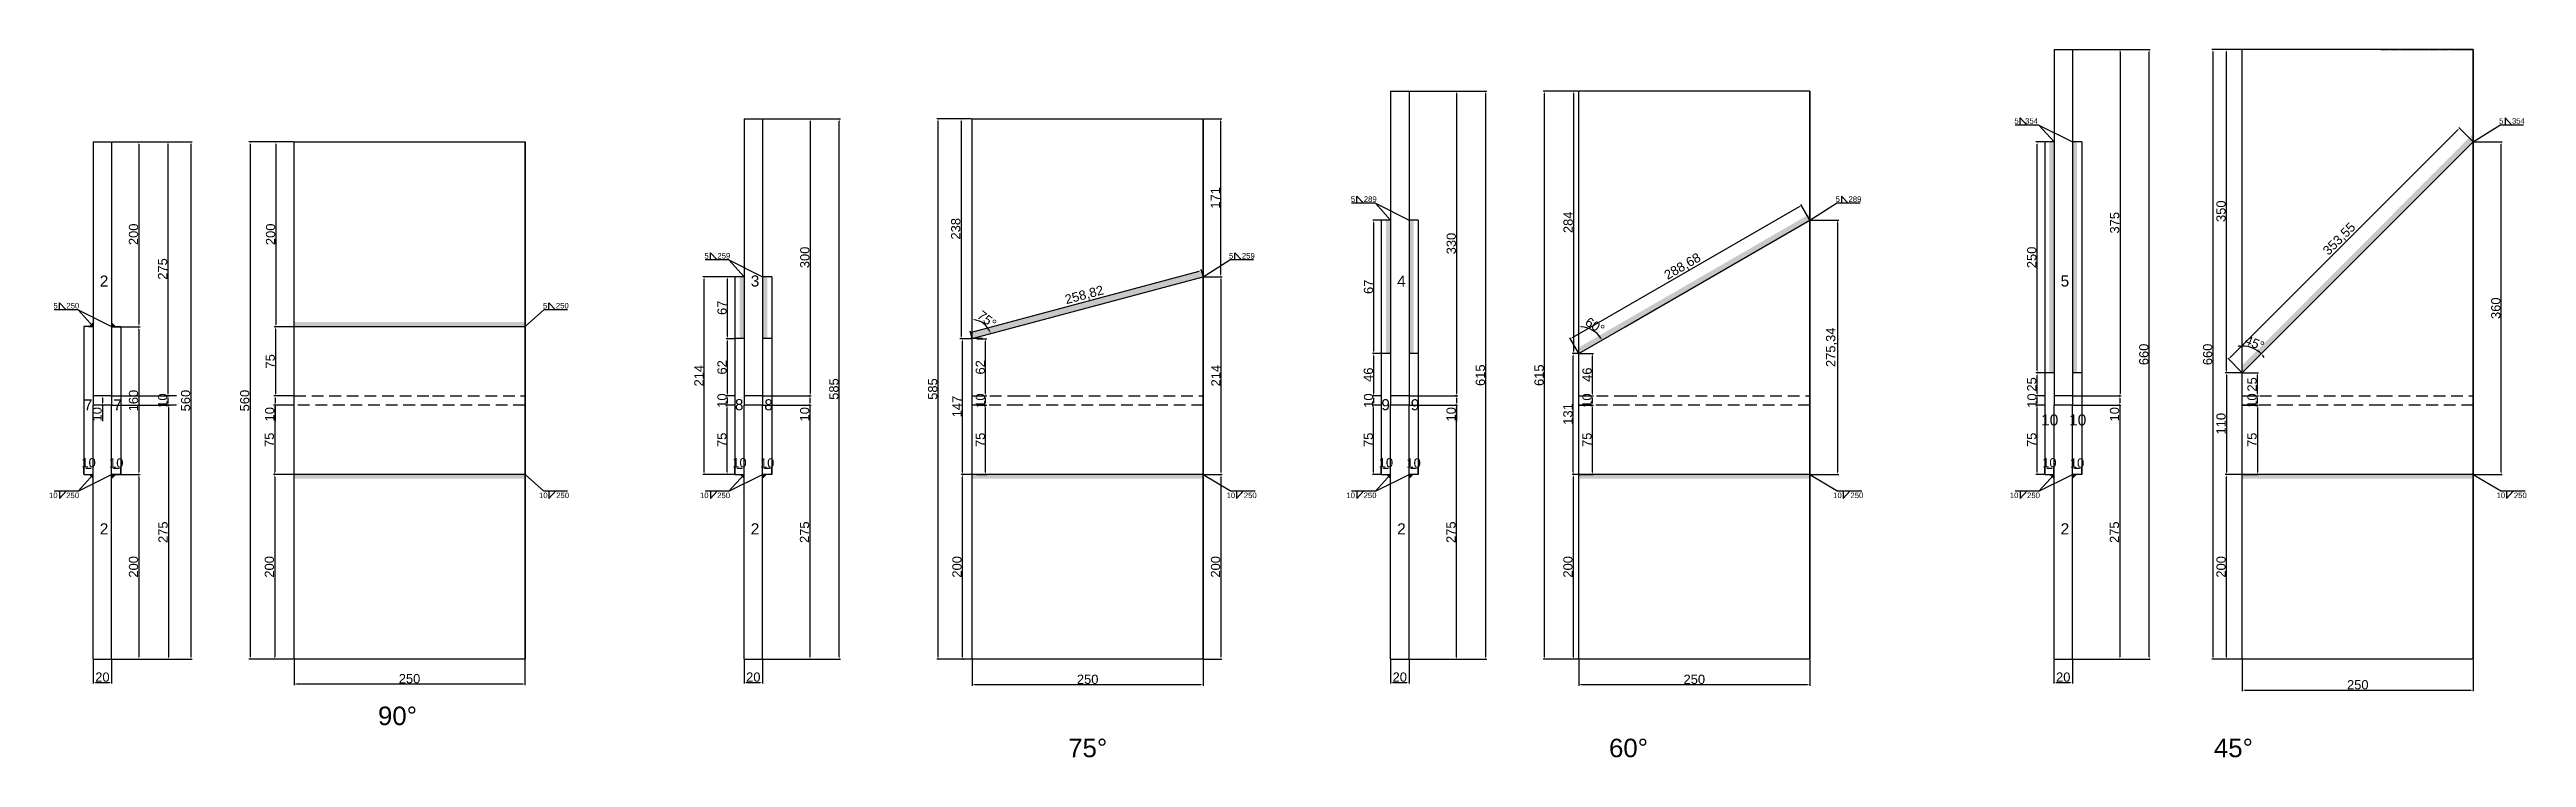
# Model space of a CAD drawing. Header units: millimetres. Extents: x 2042 to 7979, y 1265 to 2032.
# Drawn here: x 2042 to 4723, y 1265 to 2032 of the extents above; entities that cross this region are included whole.
import ezdxf

# ---------------------------------------------------------------- set-up
doc = ezdxf.new("R2010")
doc.units = ezdxf.units.MM
doc.linetypes.add('DASHED', pattern=[19.05, 12.7, -6.35])
doc.linetypes.add('JIS_09_08', pattern=[10.75, 8, -0.55, 0.55, -0.55, 0.55, -0.55])
for name, color, linetype in [('尺寸标注', 6, 'Continuous'), ('标号', 4, 'Continuous'), ('焊缝', 250, 'Continuous')]:
    doc.layers.add(name, color=color, linetype=linetype)
doc.styles.get("Standard").update_dxf_attribs({"font": 'arial.ttf'})
doc.dimstyles.new('ISO-25-JHF', dxfattribs={"dimtxt": 10, "dimasz": 2.5, "dimexe": 1.25, "dimexo": 0.625, "dimtad": 1, "dimtxsty": 'Standard', "dimcen": 2.5, "dimadec": 0, "dimazin": 0, "dimtfac": 1, "dimtmove": 0, "dimatfit": 3, "dimfxl": 0, "dimarcsym": 0})

msp = doc.modelspace()

# ---------------------------------------------------------------- texts
at = {"char_height": 20, "attachment_point": 1}
for s, insert in [('90° ', (2397.259, 1320.305)), ('75° ', (3144.506, 1285.542)), ('60° ', (3730.031, 1285.542)), ('45° ', (4384.936, 1285.542))]:
    msp.add_mtext_dynamic_manual_height_columns(s, width=70.10425, gutter_width=12.5, heights=[0], dxfattribs=dict(at, insert=insert))
at = {"layer": '尺寸标注', "char_height": 6}
for s, insert, attachment_point in [('5   354', (4168.868, 1957.355), 1), ('5    354', (4693.638, 1957.355), 1), ('5    289', (3450.548, 1872.693), 1), ('5    289', (3975.346, 1872.693), 1), ('5    259', (2750.674, 1811.343), 1), ('5    259', (3318.584, 1811.343), 1), ('5    250', (2045.879, 1757.355), 1), ('5    250', (2575.861, 1757.355), 1), ('\\pt0;10    250', (2041.008, 1545.942), 7), ('10    250', (2571.574, 1545.942), 7), ('\\pt0;10    250', (2745.803, 1545.942), 7), ('10    250', (3315.989, 1545.942), 7), ('\\pt0;10    250', (3445.676, 1545.942), 7), ('10    250', (3972.751, 1545.942), 7), ('\\pt0;10    250', (4163.996, 1545.942), 7), ('10    250', (4691.044, 1545.942), 7)]:
    msp.add_mtext_dynamic_manual_height_columns(s, width=68.30832, gutter_width=12.5, heights=[0], dxfattribs=dict(at, insert=insert, attachment_point=attachment_point))
at = {"layer": '标号', "char_height": 12, "attachment_point": 7}
for s, insert in [('2 ', (2095.99, 1774.938)), ('3', (2800.784, 1774.938)), ('4', (3500.658, 1774.938)), ('5', (4218.978, 1774.938)), ('7 ', (2078.854, 1641.002)), ('7 ', (2110.674, 1640.9)), ('8 ', (2783.649, 1641.002)), ('8 ', (2815.469, 1640.9)), ('9 ', (3483.522, 1641.002)), ('9 ', (3515.343, 1640.9)), ('10 ', (4197.814, 1624.481)), ('10 ', (4228.13, 1624.481)), ('2 ', (2095.99, 1506.764)), ('2 ', (2800.784, 1506.764)), ('2 ', (3500.658, 1506.764)), ('2 ', (4218.978, 1506.764))]:
    msp.add_mtext_dynamic_manual_height_columns(s, width=70.10425, gutter_width=12.5, heights=[0], dxfattribs=dict(at, insert=insert))

# ---------------------------------------------------------------- blocks, each defined once
blk = doc.blocks.new('*D231')
at = {"layer": 'Defpoints', "color": 0, "transparency": 16777216}
for p in [(2306.4, 1371.6), (2556.4, 1371.6), (2556.4, 1344.8)]:
    blk.add_point(p, dxfattribs=at)
at = {"layer": '尺寸标注', "color": 0, "lineweight": -2, "transparency": 16777216}
for p, q in [((2306.4, 1371), (2306.4, 1343.5)), ((2556.4, 1371), (2556.4, 1343.5)), ((2308.9, 1344.8), (2553.9, 1344.8))]:
    blk.add_line(p, q, dxfattribs=at)
at = {"layer": '尺寸标注', "color": 0, "transparency": 16777216}
for points in [[(2308.9, 1345.2), (2308.9, 1344.3), (2306.4, 1344.8)], [(2553.9, 1345.2), (2553.9, 1344.3), (2556.4, 1344.8)]]:
    blk.add_solid(points, dxfattribs=at)
at = {"layer": '尺寸标注', "color": 0, "transparency": 16777216, "insert": (2431.4, 1350.5), "char_height": 10, "attachment_point": 5}
blk.add_mtext('250', dxfattribs=at)
blk = doc.blocks.new('*D175')
at = {"layer": 'Defpoints', "color": 0, "transparency": 16777216}
for p in [(2306.4, 1931.6), (2286.7, 1731.6), (2306.4, 1731.6)]:
    blk.add_point(p, dxfattribs=at)
at = {"layer": '尺寸标注', "color": 0, "lineweight": -2, "transparency": 16777216}
for p, q in [((2305.8, 1931.6), (2285.4, 1931.6)), ((2286.7, 1929.1), (2286.7, 1734.1)), ((2305.8, 1731.6), (2285.4, 1731.6))]:
    blk.add_line(p, q, dxfattribs=at)
at = {"layer": '尺寸标注', "color": 0, "transparency": 16777216}
for points in [[(2286.3, 1929.1), (2287.1, 1929.1), (2286.7, 1931.6)], [(2286.3, 1734.1), (2287.1, 1734.1), (2286.7, 1731.6)]]:
    blk.add_solid(points, dxfattribs=at)
at = {"layer": '尺寸标注', "color": 0, "transparency": 16777216, "insert": (2281, 1831.6), "char_height": 10, "attachment_point": 5, "rotation": 90}
blk.add_mtext('200', dxfattribs=at)
blk = doc.blocks.new('*D176')
at = {"layer": 'Defpoints', "color": 0, "transparency": 16777216}
for p in [(2306.4, 1731.6), (2286.3, 1656.6), (2306.4, 1656.6)]:
    blk.add_point(p, dxfattribs=at)
at = {"layer": '尺寸标注', "color": 0, "lineweight": -2, "transparency": 16777216}
for p, q in [((2305.8, 1731.6), (2285, 1731.6)), ((2286.3, 1729.1), (2286.3, 1659.1)), ((2305.8, 1656.6), (2285, 1656.6))]:
    blk.add_line(p, q, dxfattribs=at)
at = {"layer": '尺寸标注', "color": 0, "transparency": 16777216}
for points in [[(2285.8, 1729.1), (2286.7, 1729.1), (2286.3, 1731.6)], [(2285.8, 1659.1), (2286.7, 1659.1), (2286.3, 1656.6)]]:
    blk.add_solid(points, dxfattribs=at)
at = {"layer": '尺寸标注', "color": 0, "transparency": 16777216, "insert": (2280.6, 1694.1), "char_height": 10, "attachment_point": 5, "rotation": 90}
blk.add_mtext('75', dxfattribs=at)
blk = doc.blocks.new('*D177')
at = {"layer": 'Defpoints', "color": 0, "transparency": 16777216}
for p in [(2285.8, 1646.6), (2306.4, 1656.6), (2306.4, 1646.6)]:
    blk.add_point(p, dxfattribs=at)
at = {"layer": '尺寸标注', "color": 0, "lineweight": -2, "transparency": 16777216}
for p, q in [((2305.8, 1656.6), (2284.6, 1656.6)), ((2305.8, 1646.6), (2284.6, 1646.6)), ((2285.8, 1654.1), (2285.8, 1649.1)), ((2285.8, 1646.6), (2285.8, 1629.5))]:
    blk.add_line(p, q, dxfattribs=at)
at = {"layer": '尺寸标注', "color": 0, "transparency": 16777216}
for points in [[(2285.4, 1654.1), (2286.3, 1654.1), (2285.8, 1656.6)], [(2285.4, 1649.1), (2286.3, 1649.1), (2285.8, 1646.6)]]:
    blk.add_solid(points, dxfattribs=at)
at = {"layer": '尺寸标注', "color": 0, "transparency": 16777216, "insert": (2280.1, 1636.8), "char_height": 10, "attachment_point": 5, "rotation": 90}
blk.add_mtext('10', dxfattribs=at)
blk = doc.blocks.new('*D178')
at = {"layer": 'Defpoints', "color": 0, "transparency": 16777216}
for p in [(2306.4, 1646.6), (2285.4, 1571.6), (2306.4, 1571.6)]:
    blk.add_point(p, dxfattribs=at)
at = {"layer": '尺寸标注', "color": 0, "lineweight": -2, "transparency": 16777216}
for p, q in [((2305.8, 1646.6), (2284.2, 1646.6)), ((2285.4, 1644.1), (2285.4, 1574.1)), ((2305.8, 1571.6), (2284.2, 1571.6))]:
    blk.add_line(p, q, dxfattribs=at)
at = {"layer": '尺寸标注', "color": 0, "transparency": 16777216}
for points in [[(2285, 1644.1), (2285.8, 1644.1), (2285.4, 1646.6)], [(2285, 1574.1), (2285.8, 1574.1), (2285.4, 1571.6)]]:
    blk.add_solid(points, dxfattribs=at)
at = {"layer": '尺寸标注', "color": 0, "transparency": 16777216, "insert": (2279.7, 1609.1), "char_height": 10, "attachment_point": 5, "rotation": 90}
blk.add_mtext('75', dxfattribs=at)
blk = doc.blocks.new('*D179')
at = {"layer": 'Defpoints', "color": 0, "transparency": 16777216}
for p in [(2306.4, 1571.6), (2285.4, 1371.6), (2306.4, 1371.6)]:
    blk.add_point(p, dxfattribs=at)
at = {"layer": '尺寸标注', "color": 0, "lineweight": -2, "transparency": 16777216}
for p, q in [((2305.8, 1571.6), (2284.2, 1571.6)), ((2285.4, 1569.1), (2285.4, 1374.1)), ((2305.8, 1371.6), (2284.2, 1371.6))]:
    blk.add_line(p, q, dxfattribs=at)
at = {"layer": '尺寸标注', "color": 0, "transparency": 16777216}
for points in [[(2285, 1569.1), (2285.8, 1569.1), (2285.4, 1571.6)], [(2285, 1374.1), (2285.8, 1374.1), (2285.4, 1371.6)]]:
    blk.add_solid(points, dxfattribs=at)
at = {"layer": '尺寸标注', "color": 0, "transparency": 16777216, "insert": (2279.7, 1471.6), "char_height": 10, "attachment_point": 5, "rotation": 90}
blk.add_mtext('200', dxfattribs=at)
blk = doc.blocks.new('*D180')
at = {"layer": 'Defpoints', "color": 0, "transparency": 16777216}
for p in [(2306.4, 1931.6), (2258.8, 1371.6), (2306.4, 1371.6)]:
    blk.add_point(p, dxfattribs=at)
at = {"layer": '尺寸标注', "color": 0, "lineweight": -2, "transparency": 16777216}
for p, q in [((2305.8, 1931.6), (2257.5, 1931.6)), ((2258.8, 1929.1), (2258.8, 1374.1)), ((2305.8, 1371.6), (2257.5, 1371.6))]:
    blk.add_line(p, q, dxfattribs=at)
at = {"layer": '尺寸标注', "color": 0, "transparency": 16777216}
for points in [[(2258.4, 1929.1), (2259.2, 1929.1), (2258.8, 1931.6)], [(2258.4, 1374.1), (2259.2, 1374.1), (2258.8, 1371.6)]]:
    blk.add_solid(points, dxfattribs=at)
at = {"layer": '尺寸标注', "color": 0, "transparency": 16777216, "insert": (2253, 1651.6), "char_height": 10, "attachment_point": 5, "rotation": 90}
blk.add_mtext('560', dxfattribs=at)
blk = doc.blocks.new('*D232')
at = {"layer": 'Defpoints', "color": 0, "transparency": 16777216}
for p in [(2088.9, 1371.6), (2108.9, 1371.6), (2108.9, 1346.5)]:
    blk.add_point(p, dxfattribs=at)
at = {"layer": '尺寸标注', "color": 0, "lineweight": -2, "transparency": 16777216}
for p, q in [((2088.9, 1371), (2088.9, 1345.2)), ((2108.9, 1371), (2108.9, 1345.2)), ((2091.4, 1346.5), (2106.4, 1346.5))]:
    blk.add_line(p, q, dxfattribs=at)
at = {"layer": '尺寸标注', "color": 0, "transparency": 16777216}
for points in [[(2091.4, 1346.9), (2091.4, 1346), (2088.9, 1346.5)], [(2106.4, 1346.9), (2106.4, 1346), (2108.9, 1346.5)]]:
    blk.add_solid(points, dxfattribs=at)
at = {"layer": '尺寸标注', "color": 0, "transparency": 16777216, "insert": (2098.9, 1352.2), "char_height": 10, "attachment_point": 5}
blk.add_mtext('20', dxfattribs=at)
blk = doc.blocks.new('*D233')
at = {"layer": 'Defpoints', "color": 0, "transparency": 16777216}
for p in [(2078.9, 1571.6), (2088.9, 1578.5), (2088.9, 1571.6)]:
    blk.add_point(p, dxfattribs=at)
at = {"layer": '尺寸标注', "color": 0, "lineweight": -2, "transparency": 16777216}
for p, q in [((2078.9, 1572.3), (2078.9, 1579.8)), ((2081.4, 1578.5), (2086.4, 1578.5)), ((2088.9, 1572.3), (2088.9, 1579.8))]:
    blk.add_line(p, q, dxfattribs=at)
at = {"layer": '尺寸标注', "color": 0, "transparency": 16777216}
for points in [[(2081.4, 1578.9), (2081.4, 1578.1), (2078.9, 1578.5)], [(2086.4, 1578.9), (2086.4, 1578.1), (2088.9, 1578.5)]]:
    blk.add_solid(points, dxfattribs=at)
at = {"layer": '尺寸标注', "color": 0, "transparency": 16777216, "insert": (2083.9, 1584.3), "char_height": 10, "attachment_point": 5}
blk.add_mtext('10', dxfattribs=at)
blk = doc.blocks.new('*D234')
at = {"layer": 'Defpoints', "color": 0, "transparency": 16777216}
for p in [(2108.9, 1571.6), (2118.9, 1578.3), (2118.9, 1571.6)]:
    blk.add_point(p, dxfattribs=at)
at = {"layer": '尺寸标注', "color": 0, "lineweight": -2, "transparency": 16777216}
for p, q in [((2108.9, 1572.3), (2108.9, 1579.6)), ((2111.4, 1578.3), (2116.4, 1578.3)), ((2118.9, 1572.3), (2118.9, 1579.6))]:
    blk.add_line(p, q, dxfattribs=at)
at = {"layer": '尺寸标注', "color": 0, "transparency": 16777216}
for points in [[(2111.4, 1578.7), (2111.4, 1577.9), (2108.9, 1578.3)], [(2116.4, 1578.7), (2116.4, 1577.9), (2118.9, 1578.3)]]:
    blk.add_solid(points, dxfattribs=at)
at = {"layer": '尺寸标注', "color": 0, "transparency": 16777216, "insert": (2113.9, 1584), "char_height": 10, "attachment_point": 5}
blk.add_mtext('10', dxfattribs=at)
blk = doc.blocks.new('*D235')
at = {"layer": 'Defpoints', "color": 0, "transparency": 16777216}
for p in [(2108.9, 1931.6), (2108.9, 1731.6), (2138.3, 1731.6)]:
    blk.add_point(p, dxfattribs=at)
at = {"layer": '尺寸标注', "color": 0, "lineweight": -2, "transparency": 16777216}
for p, q in [((2109.5, 1931.6), (2139.6, 1931.6)), ((2138.3, 1929.1), (2138.3, 1734.1)), ((2109.5, 1731.6), (2139.6, 1731.6))]:
    blk.add_line(p, q, dxfattribs=at)
at = {"layer": '尺寸标注', "color": 0, "transparency": 16777216}
for points in [[(2137.9, 1929.1), (2138.7, 1929.1), (2138.3, 1931.6)], [(2137.9, 1734.1), (2138.7, 1734.1), (2138.3, 1731.6)]]:
    blk.add_solid(points, dxfattribs=at)
at = {"layer": '尺寸标注', "color": 0, "transparency": 16777216, "insert": (2132.6, 1831.6), "char_height": 10, "attachment_point": 5, "rotation": 90}
blk.add_mtext('200', dxfattribs=at)
blk = doc.blocks.new('*D236')
at = {"layer": 'Defpoints', "color": 0, "transparency": 16777216}
for p in [(2118.9, 1731.6), (2118.9, 1571.6), (2138.3, 1571.6)]:
    blk.add_point(p, dxfattribs=at)
at = {"layer": '尺寸标注', "color": 0, "lineweight": -2, "transparency": 16777216}
for p, q in [((2119.5, 1731.6), (2139.6, 1731.6)), ((2138.3, 1729.1), (2138.3, 1574.1)), ((2119.5, 1571.6), (2139.6, 1571.6))]:
    blk.add_line(p, q, dxfattribs=at)
at = {"layer": '尺寸标注', "color": 0, "transparency": 16777216}
for points in [[(2137.9, 1729.1), (2138.7, 1729.1), (2138.3, 1731.6)], [(2137.9, 1574.1), (2138.7, 1574.1), (2138.3, 1571.6)]]:
    blk.add_solid(points, dxfattribs=at)
at = {"layer": '尺寸标注', "color": 0, "transparency": 16777216, "insert": (2132.6, 1651.6), "char_height": 10, "attachment_point": 5, "rotation": 90}
blk.add_mtext('160', dxfattribs=at)
blk = doc.blocks.new('*D237')
at = {"layer": 'Defpoints', "color": 0, "transparency": 16777216}
for p in [(2108.9, 1571.6), (2108.9, 1371.6), (2138.3, 1371.6)]:
    blk.add_point(p, dxfattribs=at)
at = {"layer": '尺寸标注', "color": 0, "lineweight": -2, "transparency": 16777216}
for p, q in [((2109.5, 1571.6), (2139.6, 1571.6)), ((2138.3, 1569.1), (2138.3, 1374.1)), ((2109.5, 1371.6), (2139.6, 1371.6))]:
    blk.add_line(p, q, dxfattribs=at)
at = {"layer": '尺寸标注', "color": 0, "transparency": 16777216}
for points in [[(2137.9, 1569.1), (2138.7, 1569.1), (2138.3, 1571.6)], [(2137.9, 1374.1), (2138.7, 1374.1), (2138.3, 1371.6)]]:
    blk.add_solid(points, dxfattribs=at)
at = {"layer": '尺寸标注', "color": 0, "transparency": 16777216, "insert": (2132.6, 1471.6), "char_height": 10, "attachment_point": 5, "rotation": 90}
blk.add_mtext('200', dxfattribs=at)
blk = doc.blocks.new('*D181')
at = {"layer": 'Defpoints', "color": 0, "transparency": 16777216}
for p in [(2109.5, 1931.6), (2109.5, 1371.6), (2194.8, 1371.6)]:
    blk.add_point(p, dxfattribs=at)
at = {"layer": '尺寸标注', "color": 0, "lineweight": -2, "transparency": 16777216}
for p, q in [((2110.1, 1931.6), (2196, 1931.6)), ((2194.8, 1929.1), (2194.8, 1374.1)), ((2110.1, 1371.6), (2196, 1371.6))]:
    blk.add_line(p, q, dxfattribs=at)
at = {"layer": '尺寸标注', "color": 0, "transparency": 16777216}
for points in [[(2194.4, 1929.1), (2195.2, 1929.1), (2194.8, 1931.6)], [(2194.4, 1374.1), (2195.2, 1374.1), (2194.8, 1371.6)]]:
    blk.add_solid(points, dxfattribs=at)
at = {"layer": '尺寸标注', "color": 0, "transparency": 16777216, "insert": (2189, 1651.6), "char_height": 10, "attachment_point": 5, "rotation": 90}
blk.add_mtext('560', dxfattribs=at)
blk = doc.blocks.new('*D238')
at = {"layer": 'Defpoints', "color": 0, "transparency": 16777216}
for p in [(2098.9, 1646.6), (2108.9, 1656.6), (2108.9, 1646.6)]:
    blk.add_point(p, dxfattribs=at)
at = {"layer": '尺寸标注', "color": 0, "lineweight": -2, "transparency": 16777216}
for p, q in [((2108.2, 1656.6), (2097.6, 1656.6)), ((2108.2, 1646.6), (2097.6, 1646.6)), ((2098.9, 1654.1), (2098.9, 1649.1)), ((2098.9, 1646.6), (2098.9, 1629.5))]:
    blk.add_line(p, q, dxfattribs=at)
at = {"layer": '尺寸标注', "color": 0, "transparency": 16777216}
for points in [[(2098.4, 1654.1), (2099.3, 1654.1), (2098.9, 1656.6)], [(2098.4, 1649.1), (2099.3, 1649.1), (2098.9, 1646.6)]]:
    blk.add_solid(points, dxfattribs=at)
at = {"layer": '尺寸标注', "color": 0, "transparency": 16777216, "insert": (2093.1, 1636.8), "char_height": 10, "attachment_point": 5, "rotation": 90}
blk.add_mtext('10', dxfattribs=at)
blk = doc.blocks.new('*D239')
at = {"layer": 'Defpoints', "color": 0, "transparency": 16777216}
for p in [(2793.6, 1371.6), (2813.6, 1371.6), (2813.6, 1346.5)]:
    blk.add_point(p, dxfattribs=at)
at = {"layer": '尺寸标注', "color": 0, "lineweight": -2, "transparency": 16777216}
for p, q in [((2793.6, 1371), (2793.6, 1345.2)), ((2813.6, 1371), (2813.6, 1345.2)), ((2796.1, 1346.5), (2811.1, 1346.5))]:
    blk.add_line(p, q, dxfattribs=at)
at = {"layer": '尺寸标注', "color": 0, "transparency": 16777216}
for points in [[(2796.1, 1346.9), (2796.1, 1346), (2793.6, 1346.5)], [(2811.1, 1346.9), (2811.1, 1346), (2813.6, 1346.5)]]:
    blk.add_solid(points, dxfattribs=at)
at = {"layer": '尺寸标注', "color": 0, "transparency": 16777216, "insert": (2803.6, 1352.2), "char_height": 10, "attachment_point": 5}
blk.add_mtext('20', dxfattribs=at)
blk = doc.blocks.new('*D240')
at = {"layer": 'Defpoints', "color": 0, "transparency": 16777216}
for p in [(2783.6, 1571.6), (2793.6, 1578.5), (2793.6, 1571.6)]:
    blk.add_point(p, dxfattribs=at)
at = {"layer": '尺寸标注', "color": 0, "lineweight": -2, "transparency": 16777216}
for p, q in [((2783.6, 1572.3), (2783.6, 1579.8)), ((2786.1, 1578.5), (2791.1, 1578.5)), ((2793.6, 1572.3), (2793.6, 1579.8))]:
    blk.add_line(p, q, dxfattribs=at)
at = {"layer": '尺寸标注', "color": 0, "transparency": 16777216}
for points in [[(2786.1, 1578.9), (2786.1, 1578.1), (2783.6, 1578.5)], [(2791.1, 1578.9), (2791.1, 1578.1), (2793.6, 1578.5)]]:
    blk.add_solid(points, dxfattribs=at)
at = {"layer": '尺寸标注', "color": 0, "transparency": 16777216, "insert": (2788.6, 1584.3), "char_height": 10, "attachment_point": 5}
blk.add_mtext('10', dxfattribs=at)
blk = doc.blocks.new('*D241')
at = {"layer": 'Defpoints', "color": 0, "transparency": 16777216}
for p in [(2813.6, 1571.6), (2823.6, 1578.3), (2823.6, 1571.6)]:
    blk.add_point(p, dxfattribs=at)
at = {"layer": '尺寸标注', "color": 0, "lineweight": -2, "transparency": 16777216}
for p, q in [((2813.6, 1572.3), (2813.6, 1579.6)), ((2816.1, 1578.3), (2821.1, 1578.3)), ((2823.6, 1572.3), (2823.6, 1579.6))]:
    blk.add_line(p, q, dxfattribs=at)
at = {"layer": '尺寸标注', "color": 0, "transparency": 16777216}
for points in [[(2816.1, 1578.7), (2816.1, 1577.9), (2813.6, 1578.3)], [(2821.1, 1578.7), (2821.1, 1577.9), (2823.6, 1578.3)]]:
    blk.add_solid(points, dxfattribs=at)
at = {"layer": '尺寸标注', "color": 0, "transparency": 16777216, "insert": (2818.6, 1584), "char_height": 10, "attachment_point": 5}
blk.add_mtext('10', dxfattribs=at)
blk = doc.blocks.new('*D242')
at = {"layer": 'Defpoints', "color": 0, "transparency": 16777216}
for p in [(3040.6, 1371.6), (3290.6, 1371.6), (3290.6, 1344.1)]:
    blk.add_point(p, dxfattribs=at)
at = {"layer": '尺寸标注', "color": 0, "lineweight": -2, "transparency": 16777216}
for p, q in [((3040.6, 1371), (3040.6, 1342.8)), ((3290.6, 1371), (3290.6, 1342.8)), ((3043.1, 1344.1), (3288.1, 1344.1))]:
    blk.add_line(p, q, dxfattribs=at)
at = {"layer": '尺寸标注', "color": 0, "transparency": 16777216}
for points in [[(3043.1, 1344.5), (3043.1, 1343.6), (3040.6, 1344.1)], [(3288.1, 1344.5), (3288.1, 1343.6), (3290.6, 1344.1)]]:
    blk.add_solid(points, dxfattribs=at)
at = {"layer": '尺寸标注', "color": 0, "transparency": 16777216, "insert": (3165.6, 1349.8), "char_height": 10, "attachment_point": 5}
blk.add_mtext('250', dxfattribs=at)
blk = doc.blocks.new('*D243')
at = {"layer": 'Defpoints', "color": 0, "transparency": 16777216}
for p in [(3040.6, 1718.6), (3029.8, 1571.6), (3040.6, 1571.6)]:
    blk.add_point(p, dxfattribs=at)
at = {"layer": '尺寸标注', "color": 0, "lineweight": -2, "transparency": 16777216}
for p, q in [((3040, 1718.6), (3028.6, 1718.6)), ((3029.8, 1716.1), (3029.8, 1574.1)), ((3040, 1571.6), (3028.6, 1571.6))]:
    blk.add_line(p, q, dxfattribs=at)
at = {"layer": '尺寸标注', "color": 0, "transparency": 16777216}
for points in [[(3029.4, 1716.1), (3030.2, 1716.1), (3029.8, 1718.6)], [(3029.4, 1574.1), (3030.2, 1574.1), (3029.8, 1571.6)]]:
    blk.add_solid(points, dxfattribs=at)
at = {"layer": '尺寸标注', "color": 0, "transparency": 16777216, "insert": (3024.2, 1645.1), "char_height": 10, "attachment_point": 5, "rotation": 90}
blk.add_mtext('147', dxfattribs=at)
blk = doc.blocks.new('*D182')
at = {"layer": 'Defpoints', "color": 0, "transparency": 16777216}
for p in [(3045.1, 1646.6), (3055.1, 1646.6), (3045.1, 1571.6)]:
    blk.add_point(p, dxfattribs=at)
at = {"layer": '尺寸标注', "color": 0, "lineweight": -2, "transparency": 16777216}
for p, q in [((3045.7, 1646.6), (3056.3, 1646.6)), ((3055.1, 1574.1), (3055.1, 1644.1)), ((3045.7, 1571.6), (3056.3, 1571.6))]:
    blk.add_line(p, q, dxfattribs=at)
at = {"layer": '尺寸标注', "color": 0, "transparency": 16777216}
for points in [[(3054.7, 1644.1), (3055.5, 1644.1), (3055.1, 1646.6)], [(3054.7, 1574.1), (3055.5, 1574.1), (3055.1, 1571.6)]]:
    blk.add_solid(points, dxfattribs=at)
at = {"layer": '尺寸标注', "color": 0, "transparency": 16777216, "insert": (3049.4, 1609.1), "char_height": 10, "attachment_point": 5, "rotation": 90}
blk.add_mtext('75', dxfattribs=at)
blk = doc.blocks.new('*D183')
at = {"layer": 'Defpoints', "color": 0, "transparency": 16777216}
for p in [(3045.1, 1656.6), (3045.1, 1646.6), (3055.1, 1656.6)]:
    blk.add_point(p, dxfattribs=at)
at = {"layer": '尺寸标注', "color": 0, "lineweight": -2, "transparency": 16777216}
for p, q in [((3045.7, 1656.6), (3056.3, 1656.6)), ((3045.7, 1646.6), (3056.3, 1646.6)), ((3055.1, 1649.1), (3055.1, 1654.1))]:
    blk.add_line(p, q, dxfattribs=at)
at = {"layer": '尺寸标注', "color": 0, "transparency": 16777216}
for points in [[(3054.7, 1654.1), (3055.5, 1654.1), (3055.1, 1656.6)], [(3054.7, 1649.1), (3055.5, 1649.1), (3055.1, 1646.6)]]:
    blk.add_solid(points, dxfattribs=at)
at = {"layer": '尺寸标注', "color": 0, "transparency": 16777216, "insert": (3049.4, 1651.6), "char_height": 10, "attachment_point": 5, "rotation": 90}
blk.add_mtext('10', dxfattribs=at)
blk = doc.blocks.new('*D184')
at = {"layer": 'Defpoints', "color": 0, "transparency": 16777216}
for p in [(3045.1, 1718.6), (3055.1, 1718.6), (3045.1, 1656.6)]:
    blk.add_point(p, dxfattribs=at)
at = {"layer": '尺寸标注', "color": 0, "lineweight": -2, "transparency": 16777216}
for p, q in [((3045.7, 1718.6), (3056.3, 1718.6)), ((3055.1, 1659.1), (3055.1, 1716.1)), ((3045.7, 1656.6), (3056.3, 1656.6))]:
    blk.add_line(p, q, dxfattribs=at)
at = {"layer": '尺寸标注', "color": 0, "transparency": 16777216}
for points in [[(3054.7, 1716.1), (3055.5, 1716.1), (3055.1, 1718.6)], [(3054.7, 1659.1), (3055.5, 1659.1), (3055.1, 1656.6)]]:
    blk.add_solid(points, dxfattribs=at)
at = {"layer": '尺寸标注', "color": 0, "transparency": 16777216, "insert": (3049.4, 1687.6), "char_height": 10, "attachment_point": 5, "rotation": 90}
blk.add_mtext('62', dxfattribs=at)
blk = doc.blocks.new('*D244')
at = {"layer": 'Defpoints', "color": 0, "transparency": 16777216}
for p in [(3290.6, 1785.6), (3310, 1785.6), (3290.6, 1571.6)]:
    blk.add_point(p, dxfattribs=at)
at = {"layer": '尺寸标注', "color": 0, "lineweight": -2, "transparency": 16777216}
for p, q in [((3291.3, 1785.6), (3311.3, 1785.6)), ((3310, 1574.1), (3310, 1783.1)), ((3291.3, 1571.6), (3311.3, 1571.6))]:
    blk.add_line(p, q, dxfattribs=at)
at = {"layer": '尺寸标注', "color": 0, "transparency": 16777216}
for points in [[(3309.6, 1783.1), (3310.4, 1783.1), (3310, 1785.6)], [(3309.6, 1574.1), (3310.4, 1574.1), (3310, 1571.6)]]:
    blk.add_solid(points, dxfattribs=at)
at = {"layer": '尺寸标注', "color": 0, "transparency": 16777216, "insert": (3304.4, 1678.6), "char_height": 10, "attachment_point": 5, "rotation": 90}
blk.add_mtext('214', dxfattribs=at)
blk = doc.blocks.new('*D185')
at = {"layer": 'Defpoints', "color": 0, "transparency": 16777216}
for p in [(3003.6, 1956.6), (3040.6, 1956.6), (3040.6, 1371.6)]:
    blk.add_point(p, dxfattribs=at)
at = {"layer": '尺寸标注', "color": 0, "lineweight": -2, "transparency": 16777216}
for p, q in [((3040, 1956.6), (3002.4, 1956.6)), ((3003.6, 1374.1), (3003.6, 1954.1)), ((3040, 1371.6), (3002.4, 1371.6))]:
    blk.add_line(p, q, dxfattribs=at)
at = {"layer": '尺寸标注', "color": 0, "transparency": 16777216}
for points in [[(3003.2, 1954.1), (3004.1, 1954.1), (3003.6, 1956.6)], [(3003.2, 1374.1), (3004.1, 1374.1), (3003.6, 1371.6)]]:
    blk.add_solid(points, dxfattribs=at)
at = {"layer": '尺寸标注', "color": 0, "transparency": 16777216, "insert": (2997.9, 1664.1), "char_height": 10, "attachment_point": 5, "rotation": 90}
blk.add_mtext('585', dxfattribs=at)
blk = doc.blocks.new('*D245')
at = {"layer": 'Defpoints', "color": 0, "transparency": 16777216}
for p in [(3040.6, 1956.6), (3028.6, 1718.6), (3040.6, 1718.6)]:
    blk.add_point(p, dxfattribs=at)
at = {"layer": '尺寸标注', "color": 0, "lineweight": -2, "transparency": 16777216}
for p, q in [((3040, 1956.6), (3027.3, 1956.6)), ((3028.6, 1954.1), (3028.6, 1721.1)), ((3040, 1718.6), (3027.3, 1718.6))]:
    blk.add_line(p, q, dxfattribs=at)
at = {"layer": '尺寸标注', "color": 0, "transparency": 16777216}
for points in [[(3028.1, 1954.1), (3029, 1954.1), (3028.6, 1956.6)], [(3028.1, 1721.1), (3029, 1721.1), (3028.6, 1718.6)]]:
    blk.add_solid(points, dxfattribs=at)
at = {"layer": '尺寸标注', "color": 0, "transparency": 16777216, "insert": (3022.8, 1837.6), "char_height": 10, "attachment_point": 5, "rotation": 90}
blk.add_mtext('238', dxfattribs=at)
blk = doc.blocks.new('*D186')
at = {"layer": 'Defpoints', "color": 0, "transparency": 16777216}
for p in [(2108.9, 1931.6), (2108.9, 1656.6), (2169.9, 1656.6)]:
    blk.add_point(p, dxfattribs=at)
at = {"layer": '尺寸标注', "color": 0, "lineweight": -2, "transparency": 16777216}
for p, q in [((2109.5, 1931.6), (2171.1, 1931.6)), ((2169.9, 1929.1), (2169.9, 1659.1)), ((2109.5, 1656.6), (2171.1, 1656.6))]:
    blk.add_line(p, q, dxfattribs=at)
at = {"layer": '尺寸标注', "color": 0, "transparency": 16777216}
for points in [[(2169.5, 1929.1), (2170.3, 1929.1), (2169.9, 1931.6)], [(2169.5, 1659.1), (2170.3, 1659.1), (2169.9, 1656.6)]]:
    blk.add_solid(points, dxfattribs=at)
at = {"layer": '尺寸标注', "color": 0, "transparency": 16777216, "insert": (2164.1, 1794.1), "char_height": 10, "attachment_point": 5, "rotation": 90}
blk.add_mtext('275', dxfattribs=at)
blk = doc.blocks.new('*D187')
at = {"layer": 'Defpoints', "color": 0, "transparency": 16777216}
for p in [(2169.9, 1646.6), (2179.9, 1656.6), (2179.9, 1646.6)]:
    blk.add_point(p, dxfattribs=at)
at = {"layer": '尺寸标注', "color": 0, "lineweight": -2, "transparency": 16777216}
for p, q in [((2179.2, 1656.6), (2168.6, 1656.6)), ((2179.2, 1646.6), (2168.6, 1646.6)), ((2169.9, 1654.1), (2169.9, 1649.1))]:
    blk.add_line(p, q, dxfattribs=at)
at = {"layer": '尺寸标注', "color": 0, "transparency": 16777216}
for points in [[(2169.5, 1654.1), (2170.3, 1654.1), (2169.9, 1656.6)], [(2169.5, 1649.1), (2170.3, 1649.1), (2169.9, 1646.6)]]:
    blk.add_solid(points, dxfattribs=at)
at = {"layer": '尺寸标注', "color": 0, "transparency": 16777216, "insert": (2164.1, 1651.6), "char_height": 10, "attachment_point": 5, "rotation": 90}
blk.add_mtext('10', dxfattribs=at)
blk = doc.blocks.new('*D246')
at = {"layer": 'Defpoints', "color": 0, "transparency": 16777216}
for p in [(2108.9, 1646.6), (2108.9, 1371.6), (2170.3, 1371.6)]:
    blk.add_point(p, dxfattribs=at)
at = {"layer": '尺寸标注', "color": 0, "lineweight": -2, "transparency": 16777216}
for p, q in [((2109.5, 1646.6), (2171.5, 1646.6)), ((2170.3, 1644.1), (2170.3, 1374.1)), ((2109.5, 1371.6), (2171.5, 1371.6))]:
    blk.add_line(p, q, dxfattribs=at)
at = {"layer": '尺寸标注', "color": 0, "transparency": 16777216}
for points in [[(2169.9, 1644.1), (2170.7, 1644.1), (2170.3, 1646.6)], [(2169.9, 1374.1), (2170.7, 1374.1), (2170.3, 1371.6)]]:
    blk.add_solid(points, dxfattribs=at)
at = {"layer": '尺寸标注', "color": 0, "transparency": 16777216, "insert": (2164.6, 1509.1), "char_height": 10, "attachment_point": 5, "rotation": 90}
blk.add_mtext('275', dxfattribs=at)
blk = doc.blocks.new('*D188')
at = {"layer": 'Defpoints', "color": 0, "transparency": 16777216}
for p in [(2813.6, 1956.6), (2813.6, 1656.6), (2865.1, 1656.6)]:
    blk.add_point(p, dxfattribs=at)
at = {"layer": '尺寸标注', "color": 0, "lineweight": -2, "transparency": 16777216}
for p, q in [((2814.3, 1956.6), (2866.4, 1956.6)), ((2865.1, 1954.1), (2865.1, 1659.1)), ((2814.3, 1656.6), (2866.4, 1656.6))]:
    blk.add_line(p, q, dxfattribs=at)
at = {"layer": '尺寸标注', "color": 0, "transparency": 16777216}
for points in [[(2864.7, 1954.1), (2865.5, 1954.1), (2865.1, 1956.6)], [(2864.7, 1659.1), (2865.5, 1659.1), (2865.1, 1656.6)]]:
    blk.add_solid(points, dxfattribs=at)
at = {"layer": '尺寸标注', "color": 0, "transparency": 16777216, "insert": (2859.4, 1806.6), "char_height": 10, "attachment_point": 5, "rotation": 90}
blk.add_mtext('300', dxfattribs=at)
blk = doc.blocks.new('*D189')
at = {"layer": 'Defpoints', "color": 0, "transparency": 16777216}
for p in [(2864.9, 1646.6), (2865.1, 1656.6), (2865.1, 1646.6)]:
    blk.add_point(p, dxfattribs=at)
at = {"layer": '尺寸标注', "color": 0, "lineweight": -2, "transparency": 16777216}
for p, q in [((2864.5, 1656.6), (2863.7, 1656.6)), ((2864.5, 1646.6), (2863.7, 1646.6)), ((2864.9, 1654.1), (2864.9, 1649.1)), ((2864.9, 1646.6), (2864.9, 1629.5))]:
    blk.add_line(p, q, dxfattribs=at)
at = {"layer": '尺寸标注', "color": 0, "transparency": 16777216}
for points in [[(2864.5, 1654.1), (2865.3, 1654.1), (2864.9, 1656.6)], [(2864.5, 1649.1), (2865.3, 1649.1), (2864.9, 1646.6)]]:
    blk.add_solid(points, dxfattribs=at)
at = {"layer": '尺寸标注', "color": 0, "transparency": 16777216, "insert": (2859.2, 1636.8), "char_height": 10, "attachment_point": 5, "rotation": 90}
blk.add_mtext('10', dxfattribs=at)
blk = doc.blocks.new('*D247')
at = {"layer": 'Defpoints', "color": 0, "transparency": 16777216}
for p in [(2813.6, 1956.6), (2896.6, 1956.6), (2813.6, 1371.6)]:
    blk.add_point(p, dxfattribs=at)
at = {"layer": '尺寸标注', "color": 0, "lineweight": -2, "transparency": 16777216}
for p, q in [((2814.3, 1956.6), (2897.9, 1956.6)), ((2896.6, 1374.1), (2896.6, 1954.1)), ((2814.3, 1371.6), (2897.9, 1371.6))]:
    blk.add_line(p, q, dxfattribs=at)
at = {"layer": '尺寸标注', "color": 0, "transparency": 16777216}
for points in [[(2896.2, 1954.1), (2897.1, 1954.1), (2896.6, 1956.6)], [(2896.2, 1374.1), (2897.1, 1374.1), (2896.6, 1371.6)]]:
    blk.add_solid(points, dxfattribs=at)
at = {"layer": '尺寸标注', "color": 0, "transparency": 16777216, "insert": (2890.9, 1664.1), "char_height": 10, "attachment_point": 5, "rotation": 90}
blk.add_mtext('585', dxfattribs=at)
blk = doc.blocks.new('*D248')
at = {"layer": 'Defpoints', "color": 0, "transparency": 16777216}
for p in [(2813.6, 1646.6), (2813.6, 1371.6), (2864.9, 1371.6)]:
    blk.add_point(p, dxfattribs=at)
at = {"layer": '尺寸标注', "color": 0, "lineweight": -2, "transparency": 16777216}
for p, q in [((2814.3, 1646.6), (2866.1, 1646.6)), ((2864.9, 1644.1), (2864.9, 1374.1)), ((2814.3, 1371.6), (2866.1, 1371.6))]:
    blk.add_line(p, q, dxfattribs=at)
at = {"layer": '尺寸标注', "color": 0, "transparency": 16777216}
for points in [[(2864.5, 1644.1), (2865.3, 1644.1), (2864.9, 1646.6)], [(2864.5, 1374.1), (2865.3, 1374.1), (2864.9, 1371.6)]]:
    blk.add_solid(points, dxfattribs=at)
at = {"layer": '尺寸标注', "color": 0, "transparency": 16777216, "insert": (2859.1, 1509.1), "char_height": 10, "attachment_point": 5, "rotation": 90}
blk.add_mtext('275', dxfattribs=at)
blk = doc.blocks.new('*D249')
at = {"layer": 'Defpoints', "color": 0, "transparency": 16777216}
for p in [(3288.8, 1792.4), (3290.6, 1785.6), (3040.6, 1718.6)]:
    blk.add_point(p, dxfattribs=at)
at = {"layer": '尺寸标注', "color": 0, "lineweight": -2, "transparency": 16777216}
for p, q in [((3041.2, 1726.1), (3286.4, 1791.8)), ((3290.5, 1786.2), (3288.5, 1793.7)), ((3040.5, 1719.3), (3038.5, 1726.7))]:
    blk.add_line(p, q, dxfattribs=at)
at = {"layer": '尺寸标注', "color": 0, "transparency": 16777216}
for points in [[(3286.3, 1792.2), (3286.5, 1791.4), (3288.8, 1792.4)], [(3041.1, 1726.5), (3041.3, 1725.7), (3038.8, 1725.5)]]:
    blk.add_solid(points, dxfattribs=at)
at = {"layer": '尺寸标注', "color": 0, "transparency": 16777216, "insert": (3162.1, 1765.4), "char_height": 10, "attachment_point": 5, "rotation": 15}
blk.add_mtext('258,82', dxfattribs=at)
blk = doc.blocks.new('*D250')
at = {"layer": 'Defpoints', "color": 0, "transparency": 16777216}
for p in [(2775.3, 1646.6), (2783.6, 1646.6), (2783.6, 1571.6)]:
    blk.add_point(p, dxfattribs=at)
at = {"layer": '尺寸标注', "color": 0, "lineweight": -2, "transparency": 16777216}
for p, q in [((2783, 1646.6), (2774.1, 1646.6)), ((2775.3, 1574.1), (2775.3, 1644.1)), ((2783, 1571.6), (2774.1, 1571.6))]:
    blk.add_line(p, q, dxfattribs=at)
at = {"layer": '尺寸标注', "color": 0, "transparency": 16777216}
for points in [[(2774.9, 1644.1), (2775.7, 1644.1), (2775.3, 1646.6)], [(2774.9, 1574.1), (2775.7, 1574.1), (2775.3, 1571.6)]]:
    blk.add_solid(points, dxfattribs=at)
at = {"layer": '尺寸标注', "color": 0, "transparency": 16777216, "insert": (2769.6, 1609.1), "char_height": 10, "attachment_point": 5, "rotation": 90}
blk.add_mtext('75', dxfattribs=at)
blk = doc.blocks.new('*D251')
at = {"layer": 'Defpoints', "color": 0, "transparency": 16777216}
for p in [(2775.5, 1718.6), (2783.6, 1718.6), (2783.6, 1656.6)]:
    blk.add_point(p, dxfattribs=at)
at = {"layer": '尺寸标注', "color": 0, "lineweight": -2, "transparency": 16777216}
for p, q in [((2783, 1718.6), (2774.3, 1718.6)), ((2775.5, 1659.1), (2775.5, 1716.1)), ((2783, 1656.6), (2774.3, 1656.6))]:
    blk.add_line(p, q, dxfattribs=at)
at = {"layer": '尺寸标注', "color": 0, "transparency": 16777216}
for points in [[(2775.1, 1716.1), (2775.9, 1716.1), (2775.5, 1718.6)], [(2775.1, 1659.1), (2775.9, 1659.1), (2775.5, 1656.6)]]:
    blk.add_solid(points, dxfattribs=at)
at = {"layer": '尺寸标注', "color": 0, "transparency": 16777216, "insert": (2769.8, 1687.6), "char_height": 10, "attachment_point": 5, "rotation": 90}
blk.add_mtext('62', dxfattribs=at)
blk = doc.blocks.new('*D190')
at = {"layer": 'Defpoints', "color": 0, "transparency": 16777216}
for p in [(2775.5, 1656.6), (2783.6, 1656.6), (2783.6, 1646.6)]:
    blk.add_point(p, dxfattribs=at)
at = {"layer": '尺寸标注', "color": 0, "lineweight": -2, "transparency": 16777216}
for p, q in [((2783, 1656.6), (2774.3, 1656.6)), ((2783, 1646.6), (2774.3, 1646.6)), ((2775.5, 1649.1), (2775.5, 1654.1))]:
    blk.add_line(p, q, dxfattribs=at)
at = {"layer": '尺寸标注', "color": 0, "transparency": 16777216}
for points in [[(2775.1, 1654.1), (2775.9, 1654.1), (2775.5, 1656.6)], [(2775.1, 1649.1), (2775.9, 1649.1), (2775.5, 1646.6)]]:
    blk.add_solid(points, dxfattribs=at)
at = {"layer": '尺寸标注', "color": 0, "transparency": 16777216, "insert": (2769.8, 1651.6), "char_height": 10, "attachment_point": 5, "rotation": 90}
blk.add_mtext('10', dxfattribs=at)
blk = doc.blocks.new('*D191')
at = {"layer": 'Defpoints', "color": 0, "transparency": 16777216}
for p in [(3029.8, 1571.6), (3029.8, 1371.6), (3029.8, 1371.6)]:
    blk.add_point(p, dxfattribs=at)
at = {"layer": '尺寸标注', "color": 0, "lineweight": -2, "transparency": 16777216}
for p, q in [((3029.8, 1569.1), (3029.8, 1374.1)), ((3030.4, 1571.6), (3031.1, 1571.6)), ((3030.4, 1371.6), (3031.1, 1371.6))]:
    blk.add_line(p, q, dxfattribs=at)
at = {"layer": '尺寸标注', "color": 0, "transparency": 16777216}
for points in [[(3029.4, 1569.1), (3030.2, 1569.1), (3029.8, 1571.6)], [(3029.4, 1374.1), (3030.2, 1374.1), (3029.8, 1371.6)]]:
    blk.add_solid(points, dxfattribs=at)
at = {"layer": '尺寸标注', "color": 0, "transparency": 16777216, "insert": (3024.1, 1471.6), "char_height": 10, "attachment_point": 5, "rotation": 90}
blk.add_mtext('200', dxfattribs=at)
blk = doc.blocks.new('*D252')
at = {"layer": 'Defpoints', "color": 0, "transparency": 16777216}
for p in [(2775.5, 1785.6), (2783.6, 1785.6), (2783.6, 1718.6)]:
    blk.add_point(p, dxfattribs=at)
at = {"layer": '尺寸标注', "color": 0, "lineweight": -2, "transparency": 16777216}
for p, q in [((2783, 1785.6), (2774.3, 1785.6)), ((2775.5, 1721.1), (2775.5, 1783.1)), ((2783, 1718.6), (2774.3, 1718.6))]:
    blk.add_line(p, q, dxfattribs=at)
at = {"layer": '尺寸标注', "color": 0, "transparency": 16777216}
for points in [[(2775.1, 1783.1), (2775.9, 1783.1), (2775.5, 1785.6)], [(2775.1, 1721.1), (2775.9, 1721.1), (2775.5, 1718.6)]]:
    blk.add_solid(points, dxfattribs=at)
at = {"layer": '尺寸标注', "color": 0, "transparency": 16777216, "insert": (2769.8, 1752.1), "char_height": 10, "attachment_point": 5, "rotation": 90}
blk.add_mtext('67', dxfattribs=at)
blk = doc.blocks.new('*D253')
at = {"layer": 'Defpoints', "color": 0, "transparency": 16777216}
for p in [(3290.6, 1956.6), (3290.6, 1785.6), (3309.5, 1785.6)]:
    blk.add_point(p, dxfattribs=at)
at = {"layer": '尺寸标注', "color": 0, "lineweight": -2, "transparency": 16777216}
for p, q in [((3291.3, 1956.6), (3310.7, 1956.6)), ((3309.5, 1954.1), (3309.5, 1788.1)), ((3291.3, 1785.6), (3310.7, 1785.6))]:
    blk.add_line(p, q, dxfattribs=at)
at = {"layer": '尺寸标注', "color": 0, "transparency": 16777216}
for points in [[(3309.1, 1954.1), (3309.9, 1954.1), (3309.5, 1956.6)], [(3309.1, 1788.1), (3309.9, 1788.1), (3309.5, 1785.6)]]:
    blk.add_solid(points, dxfattribs=at)
at = {"layer": '尺寸标注', "color": 0, "transparency": 16777216, "insert": (3303.8, 1871.1), "char_height": 10, "attachment_point": 5, "rotation": 90}
blk.add_mtext('171', dxfattribs=at)
blk = doc.blocks.new('*D254')
at = {"layer": 'Defpoints', "color": 0, "transparency": 16777216}
for p in [(3290.6, 1571.6), (3290.6, 1371.6), (3309.8, 1371.6)]:
    blk.add_point(p, dxfattribs=at)
at = {"layer": '尺寸标注', "color": 0, "lineweight": -2, "transparency": 16777216}
for p, q in [((3291.3, 1571.6), (3311, 1571.6)), ((3309.8, 1569.1), (3309.8, 1374.1)), ((3291.3, 1371.6), (3311, 1371.6))]:
    blk.add_line(p, q, dxfattribs=at)
at = {"layer": '尺寸标注', "color": 0, "transparency": 16777216}
for points in [[(3309.4, 1569.1), (3310.2, 1569.1), (3309.8, 1571.6)], [(3309.4, 1374.1), (3310.2, 1374.1), (3309.8, 1371.6)]]:
    blk.add_solid(points, dxfattribs=at)
at = {"layer": '尺寸标注', "color": 0, "transparency": 16777216, "insert": (3304.1, 1471.6), "char_height": 10, "attachment_point": 5, "rotation": 90}
blk.add_mtext('200', dxfattribs=at)
blk = doc.blocks.new('*D192')
at = {"layer": 'Defpoints', "color": 0, "transparency": 16777216}
for p in [(3697.4, 1957.8), (3797.4, 1760.4), (3716.1, 1724.9), (3697.4, 1702.6), (3697.4, 1342.8)]:
    blk.add_point(p, dxfattribs=at)
at = {"layer": '尺寸标注', "color": 0, "lineweight": -2, "transparency": 16777216}
blk.add_arc((3697.4, 1702.6), 29.1, 34.922, 85.078, dxfattribs=at)
at = {"layer": '尺寸标注', "color": 0, "transparency": 16777216}
for points in [[(3699.9, 1731.2), (3699.9, 1732.1), (3697.4, 1731.8)], [(3721.6, 1719.5), (3720.9, 1719.1), (3722.6, 1717.2)]]:
    blk.add_solid(points, dxfattribs=at)
at = {"layer": '尺寸标注', "color": 0, "transparency": 16777216, "insert": (3714.8, 1732.8), "char_height": 10, "attachment_point": 5, "rotation": 330}
blk.add_mtext('60°', dxfattribs=at)
blk = doc.blocks.new('*D193')
at = {"layer": 'Defpoints', "color": 0, "transparency": 16777216}
for p in [(3697.4, 1371.6), (3947.4, 1371.6), (3947.4, 1344.1)]:
    blk.add_point(p, dxfattribs=at)
at = {"layer": '尺寸标注', "color": 0, "lineweight": -2, "transparency": 16777216}
for p, q in [((3697.4, 1371), (3697.4, 1342.8)), ((3947.4, 1371), (3947.4, 1342.8)), ((3699.9, 1344.1), (3944.9, 1344.1))]:
    blk.add_line(p, q, dxfattribs=at)
at = {"layer": '尺寸标注', "color": 0, "transparency": 16777216}
for points in [[(3699.9, 1344.5), (3699.9, 1343.6), (3697.4, 1344.1)], [(3944.9, 1344.5), (3944.9, 1343.6), (3947.4, 1344.1)]]:
    blk.add_solid(points, dxfattribs=at)
at = {"layer": '尺寸标注', "color": 0, "transparency": 16777216, "insert": (3822.4, 1349.8), "char_height": 10, "attachment_point": 5}
blk.add_mtext('250', dxfattribs=at)
blk = doc.blocks.new('*D255')
at = {"layer": 'Defpoints', "color": 0, "transparency": 16777216}
for p in [(3947.4, 1847), (3977.6, 1847), (3947.4, 1571.6)]:
    blk.add_point(p, dxfattribs=at)
at = {"layer": '尺寸标注', "color": 0, "lineweight": -2, "transparency": 16777216}
for p, q in [((3948, 1847), (3978.9, 1847)), ((3977.6, 1574.1), (3977.6, 1844.5)), ((3948, 1571.6), (3978.9, 1571.6))]:
    blk.add_line(p, q, dxfattribs=at)
at = {"layer": '尺寸标注', "color": 0, "transparency": 16777216}
for points in [[(3977.2, 1844.5), (3978.1, 1844.5), (3977.6, 1847)], [(3977.2, 1574.1), (3978.1, 1574.1), (3977.6, 1571.6)]]:
    blk.add_solid(points, dxfattribs=at)
at = {"layer": '尺寸标注', "color": 0, "transparency": 16777216, "insert": (3971, 1709.3), "char_height": 10, "attachment_point": 5, "rotation": 90}
blk.add_mtext('275,34', dxfattribs=at)
blk = doc.blocks.new('*D256')
at = {"layer": 'Defpoints', "color": 0, "transparency": 16777216}
for p in [(3697.4, 1646.6), (3712, 1646.6), (3697.4, 1571.6)]:
    blk.add_point(p, dxfattribs=at)
at = {"layer": '尺寸标注', "color": 0, "lineweight": -2, "transparency": 16777216}
for p, q in [((3698, 1646.6), (3713.2, 1646.6)), ((3712, 1574.1), (3712, 1644.1)), ((3698, 1571.6), (3713.2, 1571.6))]:
    blk.add_line(p, q, dxfattribs=at)
at = {"layer": '尺寸标注', "color": 0, "transparency": 16777216}
for points in [[(3711.6, 1644.1), (3712.4, 1644.1), (3712, 1646.6)], [(3711.6, 1574.1), (3712.4, 1574.1), (3712, 1571.6)]]:
    blk.add_solid(points, dxfattribs=at)
at = {"layer": '尺寸标注', "color": 0, "transparency": 16777216, "insert": (3706.3, 1609.1), "char_height": 10, "attachment_point": 5, "rotation": 90}
blk.add_mtext('75', dxfattribs=at)
blk = doc.blocks.new('*D257')
at = {"layer": 'Defpoints', "color": 0, "transparency": 16777216}
for p in [(3697.4, 1656.6), (3697.4, 1646.6), (3712, 1656.6)]:
    blk.add_point(p, dxfattribs=at)
at = {"layer": '尺寸标注', "color": 0, "lineweight": -2, "transparency": 16777216}
for p, q in [((3698, 1656.6), (3713.2, 1656.6)), ((3698, 1646.6), (3713.2, 1646.6)), ((3712, 1649.1), (3712, 1654.1))]:
    blk.add_line(p, q, dxfattribs=at)
at = {"layer": '尺寸标注', "color": 0, "transparency": 16777216}
for points in [[(3711.6, 1654.1), (3712.4, 1654.1), (3712, 1656.6)], [(3711.6, 1649.1), (3712.4, 1649.1), (3712, 1646.6)]]:
    blk.add_solid(points, dxfattribs=at)
at = {"layer": '尺寸标注', "color": 0, "transparency": 16777216, "insert": (3706.3, 1651.6), "char_height": 10, "attachment_point": 5, "rotation": 90}
blk.add_mtext('10', dxfattribs=at)
blk = doc.blocks.new('*D194')
at = {"layer": 'Defpoints', "color": 0, "transparency": 16777216}
for p in [(3697.4, 1702.6), (3712, 1702.6), (3697.4, 1656.6)]:
    blk.add_point(p, dxfattribs=at)
at = {"layer": '尺寸标注', "color": 0, "lineweight": -2, "transparency": 16777216}
for p, q in [((3698, 1702.6), (3713.2, 1702.6)), ((3712, 1659.1), (3712, 1700.1)), ((3698, 1656.6), (3713.2, 1656.6))]:
    blk.add_line(p, q, dxfattribs=at)
at = {"layer": '尺寸标注', "color": 0, "transparency": 16777216}
for points in [[(3711.6, 1700.1), (3712.4, 1700.1), (3712, 1702.6)], [(3711.6, 1659.1), (3712.4, 1659.1), (3712, 1656.6)]]:
    blk.add_solid(points, dxfattribs=at)
at = {"layer": '尺寸标注', "color": 0, "transparency": 16777216, "insert": (3706.3, 1679.6), "char_height": 10, "attachment_point": 5, "rotation": 90}
blk.add_mtext('46', dxfattribs=at)
blk = doc.blocks.new('*D195')
at = {"layer": 'Defpoints', "color": 0, "transparency": 16777216}
for p in [(3691.4, 1702.6), (3697.4, 1702.6), (3697.4, 1571.6)]:
    blk.add_point(p, dxfattribs=at)
at = {"layer": '尺寸标注', "color": 0, "lineweight": -2, "transparency": 16777216}
for p, q in [((3696.8, 1702.6), (3690.1, 1702.6)), ((3691.4, 1574.1), (3691.4, 1700.1)), ((3696.8, 1571.6), (3690.1, 1571.6))]:
    blk.add_line(p, q, dxfattribs=at)
at = {"layer": '尺寸标注', "color": 0, "transparency": 16777216}
for points in [[(3691, 1700.1), (3691.8, 1700.1), (3691.4, 1702.6)], [(3691, 1574.1), (3691.8, 1574.1), (3691.4, 1571.6)]]:
    blk.add_solid(points, dxfattribs=at)
at = {"layer": '尺寸标注', "color": 0, "transparency": 16777216, "insert": (3685.6, 1637.1), "char_height": 10, "attachment_point": 5, "rotation": 90}
blk.add_mtext('131', dxfattribs=at)
blk = doc.blocks.new('*D196')
at = {"layer": 'Defpoints', "color": 0, "transparency": 16777216}
for p in [(3660.1, 1986.6), (3697.4, 1986.6), (3697.4, 1371.6)]:
    blk.add_point(p, dxfattribs=at)
at = {"layer": '尺寸标注', "color": 0, "lineweight": -2, "transparency": 16777216}
for p, q in [((3696.8, 1986.6), (3658.9, 1986.6)), ((3660.1, 1374.1), (3660.1, 1984.1)), ((3696.8, 1371.6), (3658.9, 1371.6))]:
    blk.add_line(p, q, dxfattribs=at)
at = {"layer": '尺寸标注', "color": 0, "transparency": 16777216}
for points in [[(3659.7, 1984.1), (3660.6, 1984.1), (3660.1, 1986.6)], [(3659.7, 1374.1), (3660.6, 1374.1), (3660.1, 1371.6)]]:
    blk.add_solid(points, dxfattribs=at)
at = {"layer": '尺寸标注', "color": 0, "transparency": 16777216, "insert": (3654.4, 1679.1), "char_height": 10, "attachment_point": 5, "rotation": 90}
blk.add_mtext('615', dxfattribs=at)
blk = doc.blocks.new('*D258')
at = {"layer": 'Defpoints', "color": 0, "transparency": 16777216}
for p in [(3040.6, 1956.6), (3290.6, 1785.6), (3040.6, 1718.6), (3056.4, 1731.9), (3040.6, 1371.6)]:
    blk.add_point(p, dxfattribs=at)
at = {"layer": '尺寸标注', "color": 0, "lineweight": -2, "transparency": 16777216}
blk.add_arc((3040.6, 1718.6), 20.5, 21.978, 83.022, dxfattribs=at)
at = {"layer": '尺寸标注', "color": 0, "transparency": 16777216}
for points in [[(3043.1, 1738.6), (3043.2, 1739.5), (3040.6, 1739.2)], [(3060.1, 1726.5), (3059.3, 1726.2), (3060.5, 1724)]]:
    blk.add_solid(points, dxfattribs=at)
at = {"layer": '尺寸标注', "color": 0, "transparency": 16777216, "insert": (3056.6, 1739.5), "char_height": 10, "attachment_point": 5, "rotation": 322.5}
blk.add_mtext('75°', dxfattribs=at)
blk = doc.blocks.new('*D259')
at = {"layer": 'Defpoints', "color": 0, "transparency": 16777216}
for p in [(3493.5, 1371.6), (3513.5, 1371.6), (3513.5, 1346.5)]:
    blk.add_point(p, dxfattribs=at)
at = {"layer": '尺寸标注', "color": 0, "lineweight": -2, "transparency": 16777216}
for p, q in [((3493.5, 1371), (3493.5, 1345.2)), ((3513.5, 1371), (3513.5, 1345.2)), ((3496, 1346.5), (3511, 1346.5))]:
    blk.add_line(p, q, dxfattribs=at)
at = {"layer": '尺寸标注', "color": 0, "transparency": 16777216}
for points in [[(3496, 1346.9), (3496, 1346), (3493.5, 1346.5)], [(3511, 1346.9), (3511, 1346), (3513.5, 1346.5)]]:
    blk.add_solid(points, dxfattribs=at)
at = {"layer": '尺寸标注', "color": 0, "transparency": 16777216, "insert": (3503.5, 1352.2), "char_height": 10, "attachment_point": 5}
blk.add_mtext('20', dxfattribs=at)
blk = doc.blocks.new('*D260')
at = {"layer": 'Defpoints', "color": 0, "transparency": 16777216}
for p in [(3483.5, 1571.6), (3493.5, 1578.5), (3493.5, 1571.6)]:
    blk.add_point(p, dxfattribs=at)
at = {"layer": '尺寸标注', "color": 0, "lineweight": -2, "transparency": 16777216}
for p, q in [((3483.5, 1572.3), (3483.5, 1579.8)), ((3486, 1578.5), (3491, 1578.5)), ((3493.5, 1572.3), (3493.5, 1579.8))]:
    blk.add_line(p, q, dxfattribs=at)
at = {"layer": '尺寸标注', "color": 0, "transparency": 16777216}
for points in [[(3486, 1578.9), (3486, 1578.1), (3483.5, 1578.5)], [(3491, 1578.9), (3491, 1578.1), (3493.5, 1578.5)]]:
    blk.add_solid(points, dxfattribs=at)
at = {"layer": '尺寸标注', "color": 0, "transparency": 16777216, "insert": (3488.5, 1584.3), "char_height": 10, "attachment_point": 5}
blk.add_mtext('10', dxfattribs=at)
blk = doc.blocks.new('*D261')
at = {"layer": 'Defpoints', "color": 0, "transparency": 16777216}
for p in [(3513.5, 1571.6), (3523.5, 1578.3), (3523.5, 1571.6)]:
    blk.add_point(p, dxfattribs=at)
at = {"layer": '尺寸标注', "color": 0, "lineweight": -2, "transparency": 16777216}
for p, q in [((3513.5, 1572.3), (3513.5, 1579.6)), ((3516, 1578.3), (3521, 1578.3)), ((3523.5, 1572.3), (3523.5, 1579.6))]:
    blk.add_line(p, q, dxfattribs=at)
at = {"layer": '尺寸标注', "color": 0, "transparency": 16777216}
for points in [[(3516, 1578.7), (3516, 1577.9), (3513.5, 1578.3)], [(3521, 1578.7), (3521, 1577.9), (3523.5, 1578.3)]]:
    blk.add_solid(points, dxfattribs=at)
at = {"layer": '尺寸标注', "color": 0, "transparency": 16777216, "insert": (3518.5, 1584), "char_height": 10, "attachment_point": 5}
blk.add_mtext('10', dxfattribs=at)
blk = doc.blocks.new('*D208')
at = {"layer": 'Defpoints', "color": 0, "transparency": 16777216}
for p in [(3513.5, 1986.6), (3513.5, 1656.6), (3565, 1656.6)]:
    blk.add_point(p, dxfattribs=at)
at = {"layer": '尺寸标注', "color": 0, "lineweight": -2, "transparency": 16777216}
for p, q in [((3514.1, 1986.6), (3566.2, 1986.6)), ((3565, 1984.1), (3565, 1659.1)), ((3514.1, 1656.6), (3566.2, 1656.6))]:
    blk.add_line(p, q, dxfattribs=at)
at = {"layer": '尺寸标注', "color": 0, "transparency": 16777216}
for points in [[(3564.6, 1984.1), (3565.4, 1984.1), (3565, 1986.6)], [(3564.6, 1659.1), (3565.4, 1659.1), (3565, 1656.6)]]:
    blk.add_solid(points, dxfattribs=at)
at = {"layer": '尺寸标注', "color": 0, "transparency": 16777216, "insert": (3559.3, 1821.6), "char_height": 10, "attachment_point": 5, "rotation": 90}
blk.add_mtext('330', dxfattribs=at)
blk = doc.blocks.new('*D209')
at = {"layer": 'Defpoints', "color": 0, "transparency": 16777216}
for p in [(3564.8, 1646.6), (3565, 1656.6), (3565, 1646.6)]:
    blk.add_point(p, dxfattribs=at)
at = {"layer": '尺寸标注', "color": 0, "lineweight": -2, "transparency": 16777216}
for p, q in [((3564.4, 1656.6), (3563.5, 1656.6)), ((3564.4, 1646.6), (3563.5, 1646.6)), ((3564.8, 1654.1), (3564.8, 1649.1)), ((3564.8, 1646.6), (3564.8, 1629.5))]:
    blk.add_line(p, q, dxfattribs=at)
at = {"layer": '尺寸标注', "color": 0, "transparency": 16777216}
for points in [[(3564.4, 1654.1), (3565.2, 1654.1), (3564.8, 1656.6)], [(3564.4, 1649.1), (3565.2, 1649.1), (3564.8, 1646.6)]]:
    blk.add_solid(points, dxfattribs=at)
at = {"layer": '尺寸标注', "color": 0, "transparency": 16777216, "insert": (3559.1, 1636.8), "char_height": 10, "attachment_point": 5, "rotation": 90}
blk.add_mtext('10', dxfattribs=at)
blk = doc.blocks.new('*D297')
at = {"layer": 'Defpoints', "color": 0, "transparency": 16777216}
for p in [(3513.5, 1986.6), (3596.5, 1986.6), (3513.5, 1371.6)]:
    blk.add_point(p, dxfattribs=at)
at = {"layer": '尺寸标注', "color": 0, "lineweight": -2, "transparency": 16777216}
for p, q in [((3514.1, 1986.6), (3597.8, 1986.6)), ((3596.5, 1374.1), (3596.5, 1984.1)), ((3514.1, 1371.6), (3597.8, 1371.6))]:
    blk.add_line(p, q, dxfattribs=at)
at = {"layer": '尺寸标注', "color": 0, "transparency": 16777216}
for points in [[(3596.1, 1984.1), (3596.9, 1984.1), (3596.5, 1986.6)], [(3596.1, 1374.1), (3596.9, 1374.1), (3596.5, 1371.6)]]:
    blk.add_solid(points, dxfattribs=at)
at = {"layer": '尺寸标注', "color": 0, "transparency": 16777216, "insert": (3590.8, 1679.1), "char_height": 10, "attachment_point": 5, "rotation": 90}
blk.add_mtext('615', dxfattribs=at)
blk = doc.blocks.new('*D298')
at = {"layer": 'Defpoints', "color": 0, "transparency": 16777216}
for p in [(3513.5, 1646.6), (3513.5, 1371.6), (3564.7, 1371.6)]:
    blk.add_point(p, dxfattribs=at)
at = {"layer": '尺寸标注', "color": 0, "lineweight": -2, "transparency": 16777216}
for p, q in [((3514.1, 1646.6), (3566, 1646.6)), ((3564.7, 1644.1), (3564.7, 1374.1)), ((3514.1, 1371.6), (3566, 1371.6))]:
    blk.add_line(p, q, dxfattribs=at)
at = {"layer": '尺寸标注', "color": 0, "transparency": 16777216}
for points in [[(3564.3, 1644.1), (3565.2, 1644.1), (3564.7, 1646.6)], [(3564.3, 1374.1), (3565.2, 1374.1), (3564.7, 1371.6)]]:
    blk.add_solid(points, dxfattribs=at)
at = {"layer": '尺寸标注', "color": 0, "transparency": 16777216, "insert": (3559, 1509.1), "char_height": 10, "attachment_point": 5, "rotation": 90}
blk.add_mtext('275', dxfattribs=at)
blk = doc.blocks.new('*D299')
at = {"layer": 'Defpoints', "color": 0, "transparency": 16777216}
for p in [(3475.2, 1646.6), (3483.5, 1646.6), (3483.5, 1571.6)]:
    blk.add_point(p, dxfattribs=at)
at = {"layer": '尺寸标注', "color": 0, "lineweight": -2, "transparency": 16777216}
for p, q in [((3482.9, 1646.6), (3473.9, 1646.6)), ((3475.2, 1574.1), (3475.2, 1644.1)), ((3482.9, 1571.6), (3473.9, 1571.6))]:
    blk.add_line(p, q, dxfattribs=at)
at = {"layer": '尺寸标注', "color": 0, "transparency": 16777216}
for points in [[(3474.8, 1644.1), (3475.6, 1644.1), (3475.2, 1646.6)], [(3474.8, 1574.1), (3475.6, 1574.1), (3475.2, 1571.6)]]:
    blk.add_solid(points, dxfattribs=at)
at = {"layer": '尺寸标注', "color": 0, "transparency": 16777216, "insert": (3469.5, 1609.1), "char_height": 10, "attachment_point": 5, "rotation": 90}
blk.add_mtext('75', dxfattribs=at)
blk = doc.blocks.new('*D300')
at = {"layer": 'Defpoints', "color": 0, "transparency": 16777216}
for p in [(3475.3, 1702.6), (3483.5, 1702.6), (3483.5, 1656.6)]:
    blk.add_point(p, dxfattribs=at)
at = {"layer": '尺寸标注', "color": 0, "lineweight": -2, "transparency": 16777216}
for p, q in [((3482.9, 1702.6), (3474, 1702.6)), ((3475.3, 1659.1), (3475.3, 1700.1)), ((3482.9, 1656.6), (3474, 1656.6))]:
    blk.add_line(p, q, dxfattribs=at)
at = {"layer": '尺寸标注', "color": 0, "transparency": 16777216}
for points in [[(3474.8, 1700.1), (3475.7, 1700.1), (3475.3, 1702.6)], [(3474.8, 1659.1), (3475.7, 1659.1), (3475.3, 1656.6)]]:
    blk.add_solid(points, dxfattribs=at)
at = {"layer": '尺寸标注', "color": 0, "transparency": 16777216, "insert": (3469.5, 1679.6), "char_height": 10, "attachment_point": 5, "rotation": 90}
blk.add_mtext('46', dxfattribs=at)
blk = doc.blocks.new('*D210')
at = {"layer": 'Defpoints', "color": 0, "transparency": 16777216}
for p in [(3475.4, 1656.6), (3483.5, 1656.6), (3483.5, 1646.6)]:
    blk.add_point(p, dxfattribs=at)
at = {"layer": '尺寸标注', "color": 0, "lineweight": -2, "transparency": 16777216}
for p, q in [((3482.9, 1656.6), (3474.2, 1656.6)), ((3482.9, 1646.6), (3474.2, 1646.6)), ((3475.4, 1649.1), (3475.4, 1654.1))]:
    blk.add_line(p, q, dxfattribs=at)
at = {"layer": '尺寸标注', "color": 0, "transparency": 16777216}
for points in [[(3475, 1654.1), (3475.8, 1654.1), (3475.4, 1656.6)], [(3475, 1649.1), (3475.8, 1649.1), (3475.4, 1646.6)]]:
    blk.add_solid(points, dxfattribs=at)
at = {"layer": '尺寸标注', "color": 0, "transparency": 16777216, "insert": (3469.7, 1651.6), "char_height": 10, "attachment_point": 5, "rotation": 90}
blk.add_mtext('10', dxfattribs=at)
blk = doc.blocks.new('*D301')
at = {"layer": 'Defpoints', "color": 0, "transparency": 16777216}
for p in [(3475.4, 1847), (3483.5, 1847), (3483.5, 1702.6)]:
    blk.add_point(p, dxfattribs=at)
at = {"layer": '尺寸标注', "color": 0, "lineweight": -2, "transparency": 16777216}
for p, q in [((3482.9, 1847), (3474.2, 1847)), ((3475.4, 1705.1), (3475.4, 1844.5)), ((3482.9, 1702.6), (3474.2, 1702.6))]:
    blk.add_line(p, q, dxfattribs=at)
at = {"layer": '尺寸标注', "color": 0, "transparency": 16777216}
for points in [[(3475, 1844.5), (3475.8, 1844.5), (3475.4, 1847)], [(3475, 1705.1), (3475.8, 1705.1), (3475.4, 1702.6)]]:
    blk.add_solid(points, dxfattribs=at)
at = {"layer": '尺寸标注', "color": 0, "transparency": 16777216, "insert": (3469.7, 1774.8), "char_height": 10, "attachment_point": 5, "rotation": 90}
blk.add_mtext('67', dxfattribs=at)
blk = doc.blocks.new('*D211')
at = {"layer": 'Defpoints', "color": 0, "transparency": 16777216}
for p in [(2750.3, 1785.6), (2783.6, 1785.6), (2783.6, 1571.6)]:
    blk.add_point(p, dxfattribs=at)
at = {"layer": '尺寸标注', "color": 0, "lineweight": -2, "transparency": 16777216}
for p, q in [((2783, 1785.6), (2749.1, 1785.6)), ((2750.3, 1574.1), (2750.3, 1783.1)), ((2783, 1571.6), (2749.1, 1571.6))]:
    blk.add_line(p, q, dxfattribs=at)
at = {"layer": '尺寸标注', "color": 0, "transparency": 16777216}
for points in [[(2749.9, 1783.1), (2750.7, 1783.1), (2750.3, 1785.6)], [(2749.9, 1574.1), (2750.7, 1574.1), (2750.3, 1571.6)]]:
    blk.add_solid(points, dxfattribs=at)
at = {"layer": '尺寸标注', "color": 0, "transparency": 16777216, "insert": (2744.7, 1678.6), "char_height": 10, "attachment_point": 5, "rotation": 90}
blk.add_mtext('214', dxfattribs=at)
blk = doc.blocks.new('*D302')
at = {"layer": 'Defpoints', "color": 0, "transparency": 16777216}
for p in [(3938.2, 1862.9), (3947.4, 1847), (3697.4, 1702.6)]:
    blk.add_point(p, dxfattribs=at)
at = {"layer": '尺寸标注', "color": 0, "lineweight": -2, "transparency": 16777216}
for p, q in [((3690.4, 1719.8), (3936.1, 1861.6)), ((3947.1, 1847.5), (3937.6, 1864)), ((3697.1, 1703.2), (3687.6, 1719.6))]:
    blk.add_line(p, q, dxfattribs=at)
at = {"layer": '尺寸标注', "color": 0, "transparency": 16777216}
for points in [[(3935.9, 1862), (3936.3, 1861.3), (3938.2, 1862.9)], [(3690.2, 1720.1), (3690.6, 1719.4), (3688.2, 1718.5)]]:
    blk.add_solid(points, dxfattribs=at)
at = {"layer": '尺寸标注', "color": 0, "transparency": 16777216, "insert": (3809.9, 1796.4), "char_height": 10, "attachment_point": 5, "rotation": 30}
blk.add_mtext('288,68', dxfattribs=at)
blk = doc.blocks.new('*D212')
at = {"layer": 'Defpoints', "color": 0, "transparency": 16777216}
for p in [(3697.4, 1986.6), (3691.5, 1702.6), (3697.4, 1702.6)]:
    blk.add_point(p, dxfattribs=at)
at = {"layer": '尺寸标注', "color": 0, "lineweight": -2, "transparency": 16777216}
for p, q in [((3696.8, 1986.6), (3690.3, 1986.6)), ((3691.5, 1984.1), (3691.5, 1705.1)), ((3696.8, 1702.6), (3690.3, 1702.6))]:
    blk.add_line(p, q, dxfattribs=at)
at = {"layer": '尺寸标注', "color": 0, "transparency": 16777216}
for points in [[(3691.1, 1984.1), (3692, 1984.1), (3691.5, 1986.6)], [(3691.1, 1705.1), (3692, 1705.1), (3691.5, 1702.6)]]:
    blk.add_solid(points, dxfattribs=at)
at = {"layer": '尺寸标注', "color": 0, "transparency": 16777216, "insert": (3685.8, 1844.6), "char_height": 10, "attachment_point": 5, "rotation": 90}
blk.add_mtext('284', dxfattribs=at)
blk = doc.blocks.new('*D303')
at = {"layer": 'Defpoints', "color": 0, "transparency": 16777216}
for p in [(3697.4, 1571.6), (3691.4, 1371.6), (3697.4, 1371.6)]:
    blk.add_point(p, dxfattribs=at)
at = {"layer": '尺寸标注', "color": 0, "lineweight": -2, "transparency": 16777216}
for p, q in [((3696.8, 1571.6), (3690.1, 1571.6)), ((3691.4, 1569.1), (3691.4, 1374.1)), ((3696.8, 1371.6), (3690.1, 1371.6))]:
    blk.add_line(p, q, dxfattribs=at)
at = {"layer": '尺寸标注', "color": 0, "transparency": 16777216}
for points in [[(3691, 1569.1), (3691.8, 1569.1), (3691.4, 1571.6)], [(3691, 1374.1), (3691.8, 1374.1), (3691.4, 1371.6)]]:
    blk.add_solid(points, dxfattribs=at)
at = {"layer": '尺寸标注', "color": 0, "transparency": 16777216, "insert": (3685.6, 1471.6), "char_height": 10, "attachment_point": 5, "rotation": 90}
blk.add_mtext('200', dxfattribs=at)
blk = doc.blocks.new('*D304')
at = {"layer": 'Defpoints', "color": 0, "transparency": 16777216}
for p in [(4211.8, 1371.6), (4231.8, 1371.6), (4231.8, 1346.5)]:
    blk.add_point(p, dxfattribs=at)
at = {"layer": '尺寸标注', "color": 0, "lineweight": -2, "transparency": 16777216}
for p, q in [((4211.8, 1371), (4211.8, 1345.2)), ((4231.8, 1371), (4231.8, 1345.2)), ((4214.3, 1346.5), (4229.3, 1346.5))]:
    blk.add_line(p, q, dxfattribs=at)
at = {"layer": '尺寸标注', "color": 0, "transparency": 16777216}
for points in [[(4214.3, 1346.9), (4214.3, 1346), (4211.8, 1346.5)], [(4229.3, 1346.9), (4229.3, 1346), (4231.8, 1346.5)]]:
    blk.add_solid(points, dxfattribs=at)
at = {"layer": '尺寸标注', "color": 0, "transparency": 16777216, "insert": (4221.8, 1352.2), "char_height": 10, "attachment_point": 5}
blk.add_mtext('20', dxfattribs=at)
blk = doc.blocks.new('*D305')
at = {"layer": 'Defpoints', "color": 0, "transparency": 16777216}
for p in [(4201.8, 1571.6), (4211.8, 1578.5), (4211.8, 1571.6)]:
    blk.add_point(p, dxfattribs=at)
at = {"layer": '尺寸标注', "color": 0, "lineweight": -2, "transparency": 16777216}
for p, q in [((4201.8, 1572.3), (4201.8, 1579.8)), ((4204.3, 1578.5), (4209.3, 1578.5)), ((4211.8, 1572.3), (4211.8, 1579.8))]:
    blk.add_line(p, q, dxfattribs=at)
at = {"layer": '尺寸标注', "color": 0, "transparency": 16777216}
for points in [[(4204.3, 1578.9), (4204.3, 1578.1), (4201.8, 1578.5)], [(4209.3, 1578.9), (4209.3, 1578.1), (4211.8, 1578.5)]]:
    blk.add_solid(points, dxfattribs=at)
at = {"layer": '尺寸标注', "color": 0, "transparency": 16777216, "insert": (4206.8, 1584.3), "char_height": 10, "attachment_point": 5}
blk.add_mtext('10', dxfattribs=at)
blk = doc.blocks.new('*D306')
at = {"layer": 'Defpoints', "color": 0, "transparency": 16777216}
for p in [(4231.8, 1571.6), (4241.8, 1578.3), (4241.8, 1571.6)]:
    blk.add_point(p, dxfattribs=at)
at = {"layer": '尺寸标注', "color": 0, "lineweight": -2, "transparency": 16777216}
for p, q in [((4231.8, 1572.3), (4231.8, 1579.6)), ((4234.3, 1578.3), (4239.3, 1578.3)), ((4241.8, 1572.3), (4241.8, 1579.6))]:
    blk.add_line(p, q, dxfattribs=at)
at = {"layer": '尺寸标注', "color": 0, "transparency": 16777216}
for points in [[(4234.3, 1578.7), (4234.3, 1577.9), (4231.8, 1578.3)], [(4239.3, 1578.7), (4239.3, 1577.9), (4241.8, 1578.3)]]:
    blk.add_solid(points, dxfattribs=at)
at = {"layer": '尺寸标注', "color": 0, "transparency": 16777216, "insert": (4236.8, 1584), "char_height": 10, "attachment_point": 5}
blk.add_mtext('10', dxfattribs=at)
blk = doc.blocks.new('*D213')
at = {"layer": 'Defpoints', "color": 0, "transparency": 16777216}
for p in [(4231.8, 2031.6), (4231.8, 1656.6), (4283.3, 1656.6)]:
    blk.add_point(p, dxfattribs=at)
at = {"layer": '尺寸标注', "color": 0, "lineweight": -2, "transparency": 16777216}
for p, q in [((4232.5, 2031.6), (4284.6, 2031.6)), ((4283.3, 2029.1), (4283.3, 1659.1)), ((4232.5, 1656.6), (4284.6, 1656.6))]:
    blk.add_line(p, q, dxfattribs=at)
at = {"layer": '尺寸标注', "color": 0, "transparency": 16777216}
for points in [[(4282.9, 2029.1), (4283.7, 2029.1), (4283.3, 2031.6)], [(4282.9, 1659.1), (4283.7, 1659.1), (4283.3, 1656.6)]]:
    blk.add_solid(points, dxfattribs=at)
at = {"layer": '尺寸标注', "color": 0, "transparency": 16777216, "insert": (4277.6, 1844.1), "char_height": 10, "attachment_point": 5, "rotation": 90}
blk.add_mtext('375', dxfattribs=at)
blk = doc.blocks.new('*D214')
at = {"layer": 'Defpoints', "color": 0, "transparency": 16777216}
for p in [(4283.1, 1646.6), (4283.3, 1656.6), (4283.3, 1646.6)]:
    blk.add_point(p, dxfattribs=at)
at = {"layer": '尺寸标注', "color": 0, "lineweight": -2, "transparency": 16777216}
for p, q in [((4282.7, 1656.6), (4281.9, 1656.6)), ((4282.7, 1646.6), (4281.9, 1646.6)), ((4283.1, 1654.1), (4283.1, 1649.1)), ((4283.1, 1646.6), (4283.1, 1629.5))]:
    blk.add_line(p, q, dxfattribs=at)
at = {"layer": '尺寸标注', "color": 0, "transparency": 16777216}
for points in [[(4282.7, 1654.1), (4283.5, 1654.1), (4283.1, 1656.6)], [(4282.7, 1649.1), (4283.5, 1649.1), (4283.1, 1646.6)]]:
    blk.add_solid(points, dxfattribs=at)
at = {"layer": '尺寸标注', "color": 0, "transparency": 16777216, "insert": (4277.4, 1636.8), "char_height": 10, "attachment_point": 5, "rotation": 90}
blk.add_mtext('10', dxfattribs=at)
blk = doc.blocks.new('*D307')
at = {"layer": 'Defpoints', "color": 0, "transparency": 16777216}
for p in [(4231.8, 2031.6), (4314.8, 2031.6), (4231.8, 1371.6)]:
    blk.add_point(p, dxfattribs=at)
at = {"layer": '尺寸标注', "color": 0, "lineweight": -2, "transparency": 16777216}
for p, q in [((4232.5, 2031.6), (4316.1, 2031.6)), ((4314.8, 1374.1), (4314.8, 2029.1)), ((4232.5, 1371.6), (4316.1, 1371.6))]:
    blk.add_line(p, q, dxfattribs=at)
at = {"layer": '尺寸标注', "color": 0, "transparency": 16777216}
for points in [[(4314.4, 2029.1), (4315.3, 2029.1), (4314.8, 2031.6)], [(4314.4, 1374.1), (4315.3, 1374.1), (4314.8, 1371.6)]]:
    blk.add_solid(points, dxfattribs=at)
at = {"layer": '尺寸标注', "color": 0, "transparency": 16777216, "insert": (4309.1, 1701.6), "char_height": 10, "attachment_point": 5, "rotation": 90}
blk.add_mtext('660', dxfattribs=at)
blk = doc.blocks.new('*D308')
at = {"layer": 'Defpoints', "color": 0, "transparency": 16777216}
for p in [(4231.8, 1646.6), (4231.8, 1371.6), (4283.1, 1371.6)]:
    blk.add_point(p, dxfattribs=at)
at = {"layer": '尺寸标注', "color": 0, "lineweight": -2, "transparency": 16777216}
for p, q in [((4232.5, 1646.6), (4284.3, 1646.6)), ((4283.1, 1644.1), (4283.1, 1374.1)), ((4232.5, 1371.6), (4284.3, 1371.6))]:
    blk.add_line(p, q, dxfattribs=at)
at = {"layer": '尺寸标注', "color": 0, "transparency": 16777216}
for points in [[(4282.7, 1644.1), (4283.5, 1644.1), (4283.1, 1646.6)], [(4282.7, 1374.1), (4283.5, 1374.1), (4283.1, 1371.6)]]:
    blk.add_solid(points, dxfattribs=at)
at = {"layer": '尺寸标注', "color": 0, "transparency": 16777216, "insert": (4277.3, 1509.1), "char_height": 10, "attachment_point": 5, "rotation": 90}
blk.add_mtext('275', dxfattribs=at)
blk = doc.blocks.new('*D309')
at = {"layer": 'Defpoints', "color": 0, "transparency": 16777216}
for p in [(4193.5, 1646.6), (4201.8, 1646.6), (4201.8, 1571.6)]:
    blk.add_point(p, dxfattribs=at)
at = {"layer": '尺寸标注', "color": 0, "lineweight": -2, "transparency": 16777216}
for p, q in [((4201.2, 1646.6), (4192.3, 1646.6)), ((4193.5, 1574.1), (4193.5, 1644.1)), ((4201.2, 1571.6), (4192.3, 1571.6))]:
    blk.add_line(p, q, dxfattribs=at)
at = {"layer": '尺寸标注', "color": 0, "transparency": 16777216}
for points in [[(4193.1, 1644.1), (4193.9, 1644.1), (4193.5, 1646.6)], [(4193.1, 1574.1), (4193.9, 1574.1), (4193.5, 1571.6)]]:
    blk.add_solid(points, dxfattribs=at)
at = {"layer": '尺寸标注', "color": 0, "transparency": 16777216, "insert": (4187.8, 1609.1), "char_height": 10, "attachment_point": 5, "rotation": 90}
blk.add_mtext('75', dxfattribs=at)
blk = doc.blocks.new('*D310')
at = {"layer": 'Defpoints', "color": 0, "transparency": 16777216}
for p in [(4193.6, 1681.6), (4201.8, 1681.6), (4201.8, 1656.6)]:
    blk.add_point(p, dxfattribs=at)
at = {"layer": '尺寸标注', "color": 0, "lineweight": -2, "transparency": 16777216}
for p, q in [((4201.2, 1681.6), (4192.3, 1681.6)), ((4193.6, 1659.1), (4193.6, 1679.1)), ((4201.2, 1656.6), (4192.3, 1656.6))]:
    blk.add_line(p, q, dxfattribs=at)
at = {"layer": '尺寸标注', "color": 0, "transparency": 16777216}
for points in [[(4193.2, 1679.1), (4194, 1679.1), (4193.6, 1681.6)], [(4193.2, 1659.1), (4194, 1659.1), (4193.6, 1656.6)]]:
    blk.add_solid(points, dxfattribs=at)
at = {"layer": '尺寸标注', "color": 0, "transparency": 16777216, "insert": (4187.8, 1669.1), "char_height": 10, "attachment_point": 5, "rotation": 90}
blk.add_mtext('25', dxfattribs=at)
blk = doc.blocks.new('*D215')
at = {"layer": 'Defpoints', "color": 0, "transparency": 16777216}
for p in [(4193.7, 1656.6), (4201.8, 1656.6), (4201.8, 1646.6)]:
    blk.add_point(p, dxfattribs=at)
at = {"layer": '尺寸标注', "color": 0, "lineweight": -2, "transparency": 16777216}
for p, q in [((4201.2, 1656.6), (4192.5, 1656.6)), ((4201.2, 1646.6), (4192.5, 1646.6)), ((4193.7, 1649.1), (4193.7, 1654.1))]:
    blk.add_line(p, q, dxfattribs=at)
at = {"layer": '尺寸标注', "color": 0, "transparency": 16777216}
for points in [[(4193.3, 1654.1), (4194.1, 1654.1), (4193.7, 1656.6)], [(4193.3, 1649.1), (4194.1, 1649.1), (4193.7, 1646.6)]]:
    blk.add_solid(points, dxfattribs=at)
at = {"layer": '尺寸标注', "color": 0, "transparency": 16777216, "insert": (4188, 1651.6), "char_height": 10, "attachment_point": 5, "rotation": 90}
blk.add_mtext('10', dxfattribs=at)
blk = doc.blocks.new('*D216')
at = {"layer": 'Defpoints', "color": 0, "transparency": 16777216}
for p in [(4415.7, 1981.6), (4515.7, 1781.6), (4430.3, 1706.9), (4415.7, 1681.6), (4415.7, 1321.6)]:
    blk.add_point(p, dxfattribs=at)
at = {"layer": '尺寸标注', "color": 0, "lineweight": -2, "transparency": 16777216}
for start, end in [(94.922, 99.8439), (45, 90), (35.1561, 40.078)]:
    blk.add_arc((4415.7, 1681.6), 29.1, start, end, dxfattribs=at)
at = {"layer": '尺寸标注', "color": 0, "transparency": 16777216}
for points in [[(4413.2, 1711.1), (4413.2, 1710.2), (4415.7, 1710.8)], [(4437.7, 1700.1), (4438.3, 1700.7), (4436.3, 1702.2)]]:
    blk.add_solid(points, dxfattribs=at)
at = {"layer": '尺寸标注', "color": 0, "transparency": 16777216, "insert": (4429, 1713.8), "char_height": 10, "attachment_point": 5, "rotation": 337.5}
blk.add_mtext('45°', dxfattribs=at)
blk = doc.blocks.new('*D202')
at = {"layer": 'Defpoints', "color": 0, "transparency": 16777216}
for p in [(4415.7, 1371.6), (4665.7, 1371.6), (4665.7, 1338.1)]:
    blk.add_point(p, dxfattribs=at)
at = {"layer": '尺寸标注', "color": 0, "lineweight": -2, "transparency": 16777216}
for p, q in [((4415.7, 1371), (4415.7, 1336.9)), ((4665.7, 1371), (4665.7, 1336.9)), ((4418.2, 1338.1), (4663.2, 1338.1))]:
    blk.add_line(p, q, dxfattribs=at)
at = {"layer": '尺寸标注', "color": 0, "transparency": 16777216}
for points in [[(4418.2, 1338.6), (4418.2, 1337.7), (4415.7, 1338.1)], [(4663.2, 1338.6), (4663.2, 1337.7), (4665.7, 1338.1)]]:
    blk.add_solid(points, dxfattribs=at)
at = {"layer": '尺寸标注', "color": 0, "transparency": 16777216, "insert": (4540.7, 1343.9), "char_height": 10, "attachment_point": 5}
blk.add_mtext('250', dxfattribs=at)
blk = doc.blocks.new('*D279')
at = {"layer": 'Defpoints', "color": 0, "transparency": 16777216}
for p in [(4415.7, 2031.6), (4383.9, 1371.6), (4415.7, 1371.6)]:
    blk.add_point(p, dxfattribs=at)
at = {"layer": '尺寸标注', "color": 0, "lineweight": -2, "transparency": 16777216}
for p, q in [((4415.1, 2031.6), (4382.7, 2031.6)), ((4383.9, 2029.1), (4383.9, 1374.1)), ((4415.1, 1371.6), (4382.7, 1371.6))]:
    blk.add_line(p, q, dxfattribs=at)
at = {"layer": '尺寸标注', "color": 0, "transparency": 16777216}
for points in [[(4383.5, 2029.1), (4384.3, 2029.1), (4383.9, 2031.6)], [(4383.5, 1374.1), (4384.3, 1374.1), (4383.9, 1371.6)]]:
    blk.add_solid(points, dxfattribs=at)
at = {"layer": '尺寸标注', "color": 0, "transparency": 16777216, "insert": (4378.2, 1701.6), "char_height": 10, "attachment_point": 5, "rotation": 90}
blk.add_mtext('660', dxfattribs=at)
blk = doc.blocks.new('*D280')
at = {"layer": 'Defpoints', "color": 0, "transparency": 16777216}
for p in [(4665.7, 1931.6), (4695.9, 1931.6), (4665.7, 1571.6)]:
    blk.add_point(p, dxfattribs=at)
at = {"layer": '尺寸标注', "color": 0, "lineweight": -2, "transparency": 16777216}
for p, q in [((4666.3, 1931.6), (4697.2, 1931.6)), ((4695.9, 1574.1), (4695.9, 1929.1)), ((4666.3, 1571.6), (4697.2, 1571.6))]:
    blk.add_line(p, q, dxfattribs=at)
at = {"layer": '尺寸标注', "color": 0, "transparency": 16777216}
for points in [[(4695.5, 1929.1), (4696.4, 1929.1), (4695.9, 1931.6)], [(4695.5, 1574.1), (4696.4, 1574.1), (4695.9, 1571.6)]]:
    blk.add_solid(points, dxfattribs=at)
at = {"layer": '尺寸标注', "color": 0, "transparency": 16777216, "insert": (4690.2, 1751.6), "char_height": 10, "attachment_point": 5, "rotation": 90}
blk.add_mtext('360', dxfattribs=at)
blk = doc.blocks.new('*D281')
at = {"layer": 'Defpoints', "color": 0, "transparency": 16777216}
for p in [(4415.7, 1681.6), (4398.4, 1571.6), (4415.7, 1571.6)]:
    blk.add_point(p, dxfattribs=at)
at = {"layer": '尺寸标注', "color": 0, "lineweight": -2, "transparency": 16777216}
for p, q in [((4415.1, 1681.6), (4397.2, 1681.6)), ((4398.4, 1679.1), (4398.4, 1574.1)), ((4415.1, 1571.6), (4397.2, 1571.6))]:
    blk.add_line(p, q, dxfattribs=at)
at = {"layer": '尺寸标注', "color": 0, "transparency": 16777216}
for points in [[(4398, 1679.1), (4398.8, 1679.1), (4398.4, 1681.6)], [(4398, 1574.1), (4398.8, 1574.1), (4398.4, 1571.6)]]:
    blk.add_solid(points, dxfattribs=at)
at = {"layer": '尺寸标注', "color": 0, "transparency": 16777216, "insert": (4392.7, 1626.6), "char_height": 10, "attachment_point": 5, "rotation": 90}
blk.add_mtext('110', dxfattribs=at)
blk = doc.blocks.new('*D282')
at = {"layer": 'Defpoints', "color": 0, "transparency": 16777216}
for p in [(4415.7, 1646.6), (4415.7, 1571.6), (4432, 1571.6)]:
    blk.add_point(p, dxfattribs=at)
at = {"layer": '尺寸标注', "color": 0, "lineweight": -2, "transparency": 16777216}
for p, q in [((4416.3, 1646.6), (4433.3, 1646.6)), ((4432, 1644.1), (4432, 1574.1)), ((4416.3, 1571.6), (4433.3, 1571.6))]:
    blk.add_line(p, q, dxfattribs=at)
at = {"layer": '尺寸标注', "color": 0, "transparency": 16777216}
for points in [[(4431.6, 1644.1), (4432.5, 1644.1), (4432, 1646.6)], [(4431.6, 1574.1), (4432.5, 1574.1), (4432, 1571.6)]]:
    blk.add_solid(points, dxfattribs=at)
at = {"layer": '尺寸标注', "color": 0, "transparency": 16777216, "insert": (4426.3, 1609.1), "char_height": 10, "attachment_point": 5, "rotation": 90}
blk.add_mtext('75', dxfattribs=at)
blk = doc.blocks.new('*D283')
at = {"layer": 'Defpoints', "color": 0, "transparency": 16777216}
for p in [(4415.7, 1656.6), (4415.7, 1646.6), (4432, 1656.6)]:
    blk.add_point(p, dxfattribs=at)
at = {"layer": '尺寸标注', "color": 0, "lineweight": -2, "transparency": 16777216}
for p, q in [((4416.3, 1656.6), (4433.3, 1656.6)), ((4416.3, 1646.6), (4433.3, 1646.6)), ((4432, 1649.1), (4432, 1654.1))]:
    blk.add_line(p, q, dxfattribs=at)
at = {"layer": '尺寸标注', "color": 0, "transparency": 16777216}
for points in [[(4431.6, 1654.1), (4432.5, 1654.1), (4432, 1656.6)], [(4431.6, 1649.1), (4432.5, 1649.1), (4432, 1646.6)]]:
    blk.add_solid(points, dxfattribs=at)
at = {"layer": '尺寸标注', "color": 0, "transparency": 16777216, "insert": (4426.3, 1651.6), "char_height": 10, "attachment_point": 5, "rotation": 90}
blk.add_mtext('10', dxfattribs=at)
blk = doc.blocks.new('*D203')
at = {"layer": 'Defpoints', "color": 0, "transparency": 16777216}
for p in [(4415.7, 1681.6), (4432, 1681.6), (4415.7, 1656.6)]:
    blk.add_point(p, dxfattribs=at)
at = {"layer": '尺寸标注', "color": 0, "lineweight": -2, "transparency": 16777216}
for p, q in [((4416.3, 1681.6), (4433.3, 1681.6)), ((4432, 1659.1), (4432, 1679.1)), ((4416.3, 1656.6), (4433.3, 1656.6))]:
    blk.add_line(p, q, dxfattribs=at)
at = {"layer": '尺寸标注', "color": 0, "transparency": 16777216}
for points in [[(4431.6, 1679.1), (4432.5, 1679.1), (4432, 1681.6)], [(4431.6, 1659.1), (4432.5, 1659.1), (4432, 1656.6)]]:
    blk.add_solid(points, dxfattribs=at)
at = {"layer": '尺寸标注', "color": 0, "transparency": 16777216, "insert": (4426.3, 1669.1), "char_height": 10, "attachment_point": 5, "rotation": 90}
blk.add_mtext('25', dxfattribs=at)
blk = doc.blocks.new('*D284')
at = {"layer": 'Defpoints', "color": 0, "transparency": 16777216}
for p in [(4398.4, 1571.6), (4415.7, 1571.6), (4415.7, 1371.6)]:
    blk.add_point(p, dxfattribs=at)
at = {"layer": '尺寸标注', "color": 0, "lineweight": -2, "transparency": 16777216}
for p, q in [((4415.1, 1571.6), (4397.2, 1571.6)), ((4398.4, 1374.1), (4398.4, 1569.1)), ((4415.1, 1371.6), (4397.2, 1371.6))]:
    blk.add_line(p, q, dxfattribs=at)
at = {"layer": '尺寸标注', "color": 0, "transparency": 16777216}
for points in [[(4398, 1569.1), (4398.8, 1569.1), (4398.4, 1571.6)], [(4398, 1374.1), (4398.8, 1374.1), (4398.4, 1371.6)]]:
    blk.add_solid(points, dxfattribs=at)
at = {"layer": '尺寸标注', "color": 0, "transparency": 16777216, "insert": (4392.7, 1471.6), "char_height": 10, "attachment_point": 5, "rotation": 90}
blk.add_mtext('200', dxfattribs=at)
blk = doc.blocks.new('*D204')
at = {"layer": 'Defpoints', "color": 0, "transparency": 16777216}
for p in [(4398.4, 2031.6), (4415.7, 2031.6), (4415.7, 1681.6)]:
    blk.add_point(p, dxfattribs=at)
at = {"layer": '尺寸标注', "color": 0, "lineweight": -2, "transparency": 16777216}
for p, q in [((4415.1, 2031.6), (4397.2, 2031.6)), ((4398.4, 1684.1), (4398.4, 2029.1)), ((4415.1, 1681.6), (4397.2, 1681.6))]:
    blk.add_line(p, q, dxfattribs=at)
at = {"layer": '尺寸标注', "color": 0, "transparency": 16777216}
for points in [[(4398, 2029.1), (4398.8, 2029.1), (4398.4, 2031.6)], [(4398, 1684.1), (4398.8, 1684.1), (4398.4, 1681.6)]]:
    blk.add_solid(points, dxfattribs=at)
at = {"layer": '尺寸标注', "color": 0, "transparency": 16777216, "insert": (4392.7, 1856.6), "char_height": 10, "attachment_point": 5, "rotation": 90}
blk.add_mtext('350', dxfattribs=at)
blk = doc.blocks.new('*D285')
at = {"layer": 'Defpoints', "color": 0, "transparency": 16777216}
for p in [(4650.8, 1946.5), (4665.7, 1931.6), (4415.7, 1681.6)]:
    blk.add_point(p, dxfattribs=at)
at = {"layer": '尺寸标注', "color": 0, "lineweight": -2, "transparency": 16777216}
for p, q in [((4402.6, 1698.3), (4649.1, 1944.7)), ((4665.3, 1932.1), (4650, 1947.4)), ((4415.3, 1682.1), (4400, 1697.4))]:
    blk.add_line(p, q, dxfattribs=at)
at = {"layer": '尺寸标注', "color": 0, "transparency": 16777216}
for points in [[(4648.8, 1945), (4649.4, 1944.4), (4650.8, 1946.5)], [(4402.3, 1698.6), (4402.9, 1698), (4400.8, 1696.5)]]:
    blk.add_solid(points, dxfattribs=at)
at = {"layer": '尺寸标注', "color": 0, "transparency": 16777216, "insert": (4521.1, 1826.2), "char_height": 10, "attachment_point": 5, "rotation": 45}
blk.add_mtext('353,55', dxfattribs=at)
blk = doc.blocks.new('*D286')
at = {"layer": 'Defpoints', "color": 0, "transparency": 16777216}
for p in [(4193.6, 1931.6), (4201.8, 1931.6), (4201.8, 1681.6)]:
    blk.add_point(p, dxfattribs=at)
at = {"layer": '尺寸标注', "color": 0, "lineweight": -2, "transparency": 16777216}
for p, q in [((4201.2, 1931.6), (4192.3, 1931.6)), ((4193.6, 1684.1), (4193.6, 1929.1)), ((4201.2, 1681.6), (4192.3, 1681.6))]:
    blk.add_line(p, q, dxfattribs=at)
at = {"layer": '尺寸标注', "color": 0, "transparency": 16777216}
for points in [[(4193.2, 1929.1), (4194, 1929.1), (4193.6, 1931.6)], [(4193.2, 1684.1), (4194, 1684.1), (4193.6, 1681.6)]]:
    blk.add_solid(points, dxfattribs=at)
at = {"layer": '尺寸标注', "color": 0, "transparency": 16777216, "insert": (4187.8, 1806.6), "char_height": 10, "attachment_point": 5, "rotation": 90}
blk.add_mtext('250', dxfattribs=at)

# ---------------------------------------------------------------- dimensions: what is measured, and where the dimension line sits
at = {"layer": '尺寸标注'}
for p1, p2, distance, picture, middle in [((4231.842, 2031.648), (4231.842, 1656.648), 51.469, '*D213', (4277.577, 1844.148)), ((4231.842, 1371.648), (4231.842, 2031.648), -82.995, '*D307', (4309.107, 1701.648)), ((4415.701, 2031.648), (4415.701, 1371.648), -31.786, '*D279', (4378.184, 1701.648)), ((4415.701, 1681.648), (4415.701, 2031.648), 17.275, '*D204', (4392.692, 1856.648)), ((3513.522, 1986.648), (3513.522, 1656.648), 51.469, '*D208', (3559.257, 1821.648)), ((3513.522, 1371.648), (3513.522, 1986.648), -82.995, '*D297', (3590.787, 1679.148)), ((3697.408, 1371.648), (3697.408, 1986.648), 37.259, '*D196', (3654.418, 1679.148)), ((3697.408, 1986.648), (3697.408, 1702.648), -5.871, '*D212', (3685.806, 1844.648)), ((2108.854, 1931.648), (2108.854, 1731.648), 29.467, '*D235', (2132.59, 1831.648)), ((2108.854, 1931.648), (2108.854, 1656.648), 61.016, '*D186', (2164.139, 1794.148)), ((2306.426, 1931.648), (2306.426, 1371.648), -47.646, '*D180', (2253.049, 1651.648)), ((2306.426, 1931.648), (2306.426, 1731.648), -19.743, '*D175', (2280.952, 1831.648)), ((2813.649, 1956.648), (2813.649, 1656.648), 51.469, '*D188', (2859.383, 1806.648)), ((2813.649, 1371.648), (2813.649, 1956.648), -82.995, '*D247', (2890.913, 1664.148)), ((3040.646, 1371.648), (3040.646, 1956.648), 37.005, '*D185', (2997.911, 1664.148)), ((3040.646, 1956.648), (3040.646, 1718.648), -12.087, '*D245', (3022.825, 1837.648)), ((4201.842, 1681.648), (4201.842, 1931.648), 8.269, '*D286', (4187.843, 1806.648)), ((4415.701, 1681.648), (4665.701, 1931.648), 21.02, '*D285', (4521.146, 1826.203)), ((4665.701, 1571.648), (4665.701, 1931.648), -30.24, '*D280', (4690.207, 1751.648)), ((3697.408, 1702.648), (3947.408, 1846.986), 18.338, '*D302', (3809.922, 1796.444)), ((3947.408, 1571.648), (3947.408, 1846.986), -30.24, '*D255', (3971.014, 1709.317)), ((3040.646, 1718.648), (3290.646, 1785.636), 7.052, '*D249', (3162.104, 1765.362)), ((2118.854, 1731.648), (2118.854, 1571.648), 19.467, '*D236', (2132.59, 1651.648)), ((2306.426, 1731.648), (2306.426, 1656.648), -20.16, '*D176', (2280.556, 1694.148)), ((2783.649, 1656.648), (2783.649, 1718.648), 8.118, '*D251', (2769.8, 1687.648)), ((3040.646, 1718.648), (3040.646, 1571.648), -10.837, '*D243', (3024.164, 1645.148)), ((3045.087, 1656.648), (3045.087, 1718.648), -10.009, '*D184', (3049.366, 1687.648)), ((3483.522, 1656.648), (3483.522, 1702.648), 8.269, '*D300', (3469.523, 1679.648)), ((3697.408, 1571.648), (3697.408, 1702.648), 6.034, '*D195', (3685.64, 1637.148)), ((3697.408, 1656.648), (3697.408, 1702.648), -14.585, '*D194', (3706.263, 1679.648)), ((4201.842, 1656.648), (4201.842, 1681.648), 8.269, '*D310', (4187.843, 1669.148)), ((4415.701, 1681.648), (4415.701, 1571.648), -17.275, '*D281', (4392.695, 1626.648)), ((4415.701, 1656.648), (4415.701, 1681.648), -16.339, '*D203', (4426.309, 1669.148)), ((2108.854, 1656.648), (2108.854, 1646.648), -10, '*D238', (2093.123, 1636.849)), ((2108.854, 1646.648), (2108.854, 1371.648), 61.433, '*D246', (2164.556, 1509.148)), ((2306.426, 1646.648), (2306.426, 1571.648), -20.993, '*D178', (2279.722, 1609.148)), ((2306.426, 1656.648), (2306.426, 1646.648), -20.577, '*D177', (2280.118, 1636.849)), ((2783.649, 1571.648), (2783.649, 1646.648), 8.327, '*D250', (2769.612, 1609.148)), ((2813.649, 1646.648), (2813.649, 1371.648), 51.227, '*D248', (2859.145, 1509.148)), ((2865.117, 1656.648), (2865.117, 1646.648), -0.208, '*D189', (2859.178, 1636.849)), ((3045.087, 1571.648), (3045.087, 1646.648), -10.009, '*D182', (3049.387, 1609.148)), ((3483.522, 1571.648), (3483.522, 1646.648), 8.327, '*D299', (3469.486, 1609.148)), ((3513.522, 1646.648), (3513.522, 1371.648), 51.227, '*D298', (3559.018, 1509.148)), ((3564.991, 1656.648), (3564.991, 1646.648), -0.208, '*D209', (3559.052, 1636.849)), ((3697.408, 1571.648), (3697.408, 1646.648), -14.585, '*D256', (3706.283, 1609.148)), ((4201.842, 1571.648), (4201.842, 1646.648), 8.327, '*D309', (4187.805, 1609.148)), ((4231.842, 1646.648), (4231.842, 1371.648), 51.227, '*D308', (4277.338, 1509.148)), ((4283.311, 1656.648), (4283.311, 1646.648), -0.208, '*D214', (4277.372, 1636.849)), ((4415.701, 1646.648), (4415.701, 1571.648), 16.339, '*D282', (4426.329, 1609.148)), ((2108.854, 1571.648), (2108.854, 1371.648), 29.467, '*D237', (2132.59, 1471.648)), ((2306.426, 1571.648), (2306.426, 1371.648), -20.993, '*D179', (2279.702, 1471.648)), ((3029.809, 1571.648), (3029.809, 1371.648), 0, '*D191', (3024.079, 1471.648)), ((3290.646, 1571.648), (3290.646, 1371.648), 19.151, '*D254', (3304.067, 1471.648)), ((3697.408, 1571.648), (3697.408, 1371.648), -6.034, '*D303', (3685.643, 1471.648)), ((4415.701, 1371.648), (4415.701, 1571.648), 17.275, '*D284', (4392.695, 1471.648)), ((2306.426, 1371.648), (2556.426, 1371.648), -26.894, '*D231', (2431.426, 1350.485)), ((3040.646, 1371.648), (3290.646, 1371.648), -27.59, '*D242', (3165.646, 1349.789)), ((3697.408, 1371.648), (3947.408, 1371.648), -27.59, '*D193', (3822.408, 1349.789)), ((4415.701, 1371.648), (4665.701, 1371.648), -33.502, '*D202', (4540.701, 1343.877))]:
    dim = msp.add_aligned_dim(p1=p1, p2=p2, distance=distance, dimstyle='ISO-25-JHF', dxfattribs=at)
    dim.commit()
    dim.dimension.update_dxf_attribs({"geometry": picture, "text_midpoint": middle})
for base, line1, line2, picture, middle in [((3716.121, 1724.949), ((3697.408, 1342.781), (3697.408, 1957.781)), ((3697.408, 1702.648), (3797.408, 1760.383)), '*D192', (3714.829, 1732.822)), ((4430.256, 1706.859), ((4415.701, 1321.648), (4415.701, 1981.648)), ((4415.701, 1681.648), (4515.701, 1781.648)), '*D216', (4429.026, 1713.819)), ((3056.381, 1731.851), ((3040.646, 1371.648), (3040.646, 1956.648)), ((3040.646, 1718.648), (3290.646, 1785.636)), '*D258', (3056.627, 1739.474))]:
    dim = msp.add_angular_dim_2l(base=base, line1=line1, line2=line2, dimstyle='ISO-25-JHF', dxfattribs=at)
    dim.commit()
    dim.dimension.update_dxf_attribs({"geometry": picture, "text_midpoint": middle})
for base, p1, p2, angle, picture, middle in [((2194.778, 1371.648), (2109.479, 1931.648), (2109.479, 1371.648), 270, '*D181', (2194.778, 1651.648)), ((2169.87, 1646.648), (2179.87, 1656.648), (2179.87, 1646.648), 270, '*D187', (2169.87, 1651.648)), ((2775.53, 1656.648), (2783.649, 1646.648), (2783.649, 1656.648), 90, '*D190', (2775.53, 1651.648)), ((3055.097, 1656.648), (3045.087, 1646.648), (3045.087, 1656.648), 90, '*D183', (3055.097, 1651.648)), ((3475.404, 1656.648), (3483.522, 1646.648), (3483.522, 1656.648), 90, '*D210', (3475.404, 1651.648)), ((3711.994, 1656.648), (3697.408, 1646.648), (3697.408, 1656.648), 90, '*D257', (3711.994, 1651.648)), ((4193.724, 1656.648), (4201.842, 1646.648), (4201.842, 1656.648), 90, '*D215', (4193.724, 1651.648)), ((4432.039, 1656.648), (4415.701, 1646.648), (4415.701, 1656.648), 90, '*D283', (4432.039, 1651.648)), ((2088.854, 1578.531), (2078.854, 1571.648), (2088.854, 1571.648), 0, '*D233', (2083.854, 1578.531)), ((2118.854, 1578.317), (2108.854, 1571.648), (2118.854, 1571.648), 0, '*D234', (2113.854, 1578.317)), ((2793.649, 1578.531), (2783.649, 1571.648), (2793.649, 1571.648), 0, '*D240', (2788.649, 1578.531)), ((2823.649, 1578.317), (2813.649, 1571.648), (2823.649, 1571.648), 0, '*D241', (2818.649, 1578.317)), ((3493.522, 1578.531), (3483.522, 1571.648), (3493.522, 1571.648), 0, '*D260', (3488.522, 1578.531)), ((3523.522, 1578.317), (3513.522, 1571.648), (3523.522, 1571.648), 0, '*D261', (3518.522, 1578.317)), ((4211.842, 1578.531), (4201.842, 1571.648), (4211.842, 1571.648), 0, '*D305', (4206.842, 1578.531)), ((4241.842, 1578.317), (4231.842, 1571.648), (4241.842, 1571.648), 0, '*D306', (4236.842, 1578.317)), ((2108.854, 1346.45), (2088.854, 1371.648), (2108.854, 1371.648), 0, '*D232', (2098.854, 1346.45)), ((2813.649, 1346.45), (2793.649, 1371.648), (2813.649, 1371.648), 0, '*D239', (2803.649, 1346.45)), ((3513.522, 1346.45), (3493.522, 1371.648), (3513.522, 1371.648), 0, '*D259', (3503.522, 1346.45)), ((4231.842, 1346.45), (4211.842, 1371.648), (4231.842, 1371.648), 0, '*D304', (4221.842, 1346.45))]:
    dim = msp.add_linear_dim(base=base, p1=p1, p2=p2, angle=angle, dimstyle='ISO-25-JHF', dxfattribs=at)
    dim.commit()
    dim.dimension.update_dxf_attribs({"geometry": picture, "text_midpoint": middle, "dimtype": 161})
for p1, p2, distance, text, picture, middle in [((3290.646, 1956.648), (3290.646, 1785.636), 18.836, '171', '*D253', (3303.837, 1871.142)), ((3483.522, 1702.648), (3483.522, 1846.986), 8.118, '67', '*D301', (3469.674, 1774.817)), ((2783.649, 1571.648), (2783.649, 1785.636), 33.315, '214', '*D211', (2744.688, 1678.642)), ((2783.649, 1718.648), (2783.649, 1785.636), 8.118, '67', '*D252', (2769.8, 1752.142)), ((3290.646, 1571.648), (3290.646, 1785.636), -19.36, '214', '*D244', (3304.361, 1678.642))]:
    dim = msp.add_aligned_dim(p1=p1, p2=p2, distance=distance, text=text, dimstyle='ISO-25-JHF', dxfattribs=at)
    dim.commit()
    dim.dimension.update_dxf_attribs({"geometry": picture, "text_midpoint": middle})

# ---------------------------------------------------------------- hatches: boundary and pattern name
at = {"layer": '焊缝'}
h = msp.add_hatch(color=250, dxfattribs=at)
h.dxf.hatch_style = 1
h.paths.add_polyline_path([(4211.842, 1931.648), (4206.842, 1931.648), (4206.842, 1681.648), (4211.857, 1681.648)])
h = msp.add_hatch(color=250, dxfattribs=at)
h.dxf.hatch_style = 1
h.paths.add_polyline_path([(4236.842, 1931.648), (4231.842, 1931.648), (4231.842, 1681.648), (4236.857, 1681.648)])
h = msp.add_hatch(color=250, dxfattribs=at)
h.dxf.hatch_style = 1
h.paths.add_polyline_path([(4415.701, 1689.848), (4415.701, 1681.648), (4665.701, 1931.648), (4665.701, 1940.798)])
h = msp.add_hatch(color=250, dxfattribs=at)
h.dxf.hatch_style = 1
h.paths.add_polyline_path([(3697.408, 1709.194), (3697.408, 1702.648), (3947.408, 1846.986), (3947.408, 1853.654)])
h = msp.add_hatch(color=250, dxfattribs=at)
h.dxf.hatch_style = 1
h.paths.add_polyline_path([(3493.522, 1846.986), (3488.537, 1846.986), (3488.537, 1702.648), (3493.537, 1702.648)])
h = msp.add_hatch(color=250, dxfattribs=at)
h.dxf.hatch_style = 1
h.paths.add_polyline_path([(3518.522, 1846.986), (3513.537, 1846.986), (3513.537, 1702.648), (3518.537, 1702.648)])
h = msp.add_hatch(color=250, dxfattribs=at)
h.dxf.hatch_style = 1
h.paths.add_polyline_path([(2793.664, 1785.636), (2788.664, 1785.636), (2788.664, 1718.648), (2793.664, 1718.648)])
h = msp.add_hatch(color=250, dxfattribs=at)
h.dxf.hatch_style = 1
h.paths.add_polyline_path([(2818.664, 1785.636), (2813.664, 1785.636), (2813.664, 1718.648), (2818.664, 1718.648)])
h = msp.add_hatch(color=250, dxfattribs=at)
h.dxf.hatch_style = 1
h.paths.add_polyline_path([(3040.646, 1725.637), (3040.646, 1718.648), (3290.646, 1785.636), (3290.646, 1792.274)])
h = msp.add_hatch(color=250, dxfattribs=at)
h.dxf.hatch_style = 1
h.paths.add_polyline_path([(2088.854, 1736.648), (2083.854, 1731.648), (2088.854, 1731.648)])
h = msp.add_hatch(color=250, dxfattribs=at)
h.dxf.hatch_style = 1
h.paths.add_polyline_path([(2108.854, 1736.648), (2113.854, 1731.648), (2108.854, 1731.648)])
h = msp.add_hatch(color=250, dxfattribs=at)
h.dxf.hatch_style = 1
h.paths.add_polyline_path([(2306.426, 1736.697), (2306.426, 1731.697), (2556.426, 1731.697), (2556.426, 1736.697)])
h = msp.add_hatch(color=250, dxfattribs=at)
h.dxf.hatch_style = 1
h.paths.add_polyline_path([(2088.854, 1566.648), (2083.854, 1571.648), (2088.854, 1571.648)])
h = msp.add_hatch(color=250, dxfattribs=at)
h.dxf.hatch_style = 1
h.paths.add_polyline_path([(2108.854, 1566.648), (2113.854, 1571.648), (2108.854, 1571.648)])
h = msp.add_hatch(color=250, dxfattribs=at)
h.dxf.hatch_style = 1
h.paths.add_polyline_path([(2306.426, 1572.078), (2306.426, 1567.078), (2556.426, 1567.078), (2556.426, 1572.078)])
h = msp.add_hatch(color=250, dxfattribs=at)
h.dxf.hatch_style = 1
h.paths.add_polyline_path([(2793.649, 1566.648), (2788.649, 1571.648), (2793.649, 1571.648)])
h = msp.add_hatch(color=250, dxfattribs=at)
h.dxf.hatch_style = 1
h.paths.add_polyline_path([(2813.649, 1566.648), (2818.649, 1571.648), (2813.649, 1571.648)])
h = msp.add_hatch(color=250, dxfattribs=at)
h.dxf.hatch_style = 1
h.paths.add_polyline_path([(3040.646, 1572.078), (3040.646, 1567.078), (3290.646, 1567.078), (3290.646, 1572.078)])
h = msp.add_hatch(color=250, dxfattribs=at)
h.dxf.hatch_style = 1
h.paths.add_polyline_path([(3493.522, 1566.648), (3488.522, 1571.648), (3493.522, 1571.648)])
h = msp.add_hatch(color=250, dxfattribs=at)
h.dxf.hatch_style = 1
h.paths.add_polyline_path([(3513.522, 1566.648), (3518.522, 1571.648), (3513.522, 1571.648)])
h = msp.add_hatch(color=250, dxfattribs=at)
h.dxf.hatch_style = 1
h.paths.add_polyline_path([(3697.408, 1572.078), (3697.408, 1567.078), (3947.408, 1567.078), (3947.408, 1572.078)])
h = msp.add_hatch(color=250, dxfattribs=at)
h.dxf.hatch_style = 1
h.paths.add_polyline_path([(4211.842, 1566.648), (4206.842, 1571.648), (4211.842, 1571.648)])
h = msp.add_hatch(color=250, dxfattribs=at)
h.dxf.hatch_style = 1
h.paths.add_polyline_path([(4231.842, 1566.648), (4236.842, 1571.648), (4231.842, 1571.648)])
h = msp.add_hatch(color=250, dxfattribs=at)
h.dxf.hatch_style = 1
h.paths.add_polyline_path([(4415.701, 1572.078), (4415.701, 1567.078), (4665.701, 1567.078), (4665.701, 1572.078)])

# ---------------------------------------------------------------- linework, layer by layer
for p, q in [((4211.842, 2031.648), (4231.842, 2031.648)), ((4211.842, 2031.648), (4211.842, 1656.648)), ((4231.842, 2031.648), (4231.842, 1656.648)), ((4415.701, 1371.648), (4415.701, 2031.648)), ((4665.701, 2031.648), (4415.701, 2031.648)), ((4665.701, 2031.648), (4665.701, 1371.648)), ((4665.701, 1371.648), (4665.701, 2031.648)), ((3493.522, 1986.648), (3513.522, 1986.648)), ((3493.522, 1986.648), (3493.522, 1656.648)), ((3513.522, 1986.648), (3513.522, 1656.648)), ((3697.408, 1371.648), (3697.408, 1986.648)), ((3947.408, 1986.648), (3697.408, 1986.648)), ((3947.408, 1986.648), (3947.408, 1371.648)), ((3947.408, 1371.648), (3947.408, 1986.648)), ((2088.854, 1931.648), (2108.854, 1931.648)), ((2088.854, 1931.648), (2088.854, 1656.648)), ((2108.854, 1931.648), (2108.854, 1656.648)), ((2306.426, 1931.648), (2456.426, 1931.648)), ((2306.426, 1371.648), (2306.426, 1931.648)), ((2356.426, 1931.648), (2456.426, 1931.648)), ((2456.426, 1931.648), (2556.426, 1931.648)), ((2556.426, 1931.648), (2556.426, 1371.648)), ((2556.426, 1371.648), (2556.426, 1931.648)), ((2793.649, 1956.648), (2813.649, 1956.648)), ((2793.649, 1956.648), (2793.649, 1656.648)), ((2813.649, 1956.648), (2813.649, 1656.648)), ((3040.646, 1371.648), (3040.646, 1956.648)), ((3040.646, 1956.648), (3290.646, 1956.648)), ((3290.646, 1956.648), (3290.646, 1371.648)), ((3290.646, 1371.648), (3290.646, 1956.648)), ((4201.842, 1931.648), (4201.842, 1571.648)), ((4211.842, 1931.648), (4201.842, 1931.648)), ((4241.842, 1931.648), (4231.842, 1931.648)), ((4241.842, 1931.648), (4241.842, 1571.648)), ((4415.701, 1681.648), (4665.701, 1931.648)), ((3483.522, 1846.986), (3483.522, 1571.648)), ((3493.522, 1846.986), (3483.522, 1846.986)), ((3523.522, 1846.986), (3513.522, 1846.986)), ((3523.522, 1846.986), (3523.522, 1571.648)), ((3847.408, 1789.251), (3947.408, 1846.986)), ((2783.649, 1785.636), (2783.649, 1571.648)), ((2793.649, 1785.636), (2783.649, 1785.636)), ((2823.649, 1785.636), (2813.649, 1785.636)), ((2823.649, 1785.636), (2823.649, 1571.648)), ((3190.646, 1758.841), (3290.646, 1785.636)), ((3747.408, 1731.516), (3847.408, 1789.251)), ((3090.646, 1732.046), (3190.646, 1758.841)), ((2088.854, 1731.648), (2078.854, 1731.648)), ((2078.854, 1731.648), (2078.854, 1571.648)), ((2083.854, 1731.648), (2088.854, 1731.648)), ((2108.854, 1731.648), (2118.854, 1731.648)), ((2118.854, 1731.648), (2118.854, 1571.648)), ((2306.426, 1731.648), (2356.426, 1731.648)), ((2356.426, 1731.648), (2456.426, 1731.648)), ((2456.426, 1731.648), (2556.426, 1731.648)), ((2793.649, 1718.648), (2783.649, 1718.648)), ((2823.649, 1718.648), (2813.649, 1718.648)), ((3040.646, 1718.648), (3090.646, 1732.046)), ((3697.408, 1702.648), (3747.408, 1731.516)), ((3493.522, 1702.648), (3483.522, 1702.648)), ((3523.522, 1702.648), (3513.522, 1702.648)), ((4211.842, 1681.648), (4201.842, 1681.648)), ((4241.842, 1681.648), (4231.842, 1681.648)), ((2108.854, 1656.648), (2088.854, 1656.648)), ((2088.854, 1656.648), (2088.854, 1646.648)), ((2108.854, 1646.648), (2088.854, 1646.648)), ((2088.854, 1371.648), (2088.854, 1646.648)), ((2108.854, 1656.648), (2108.854, 1646.648)), ((2108.854, 1371.648), (2108.854, 1646.648)), ((2813.649, 1656.648), (2793.649, 1656.648)), ((2793.649, 1656.648), (2793.649, 1646.648)), ((2813.649, 1646.648), (2793.649, 1646.648)), ((2793.649, 1371.648), (2793.649, 1646.648)), ((2813.649, 1656.648), (2813.649, 1646.648)), ((2813.649, 1371.648), (2813.649, 1646.648)), ((3513.522, 1656.648), (3493.522, 1656.648)), ((3493.522, 1656.648), (3493.522, 1646.648)), ((3513.522, 1646.648), (3493.522, 1646.648)), ((3493.522, 1371.648), (3493.522, 1646.648)), ((3513.522, 1656.648), (3513.522, 1646.648)), ((3513.522, 1371.648), (3513.522, 1646.648)), ((4231.842, 1656.648), (4211.842, 1656.648)), ((4211.842, 1656.648), (4211.842, 1646.648)), ((4231.842, 1646.648), (4211.842, 1646.648)), ((4211.842, 1371.648), (4211.842, 1646.648)), ((4231.842, 1656.648), (4231.842, 1646.648)), ((4231.842, 1371.648), (4231.842, 1646.648)), ((2078.854, 1571.648), (2088.854, 1571.648)), ((2118.854, 1571.648), (2108.854, 1571.648)), ((2356.426, 1571.648), (2306.426, 1571.648)), ((2456.426, 1571.648), (2356.426, 1571.648)), ((2556.426, 1571.648), (2456.426, 1571.648)), ((2783.649, 1571.648), (2793.649, 1571.648)), ((2823.649, 1571.648), (2813.649, 1571.648)), ((3090.646, 1571.648), (3040.646, 1571.648)), ((3190.646, 1571.648), (3090.646, 1571.648)), ((3290.646, 1571.648), (3190.646, 1571.648)), ((3483.522, 1571.648), (3493.522, 1571.648)), ((3523.522, 1571.648), (3513.522, 1571.648)), ((3747.408, 1571.648), (3697.408, 1571.648)), ((3847.408, 1571.648), (3747.408, 1571.648)), ((3947.408, 1571.648), (3847.408, 1571.648)), ((4201.842, 1571.648), (4211.842, 1571.648)), ((4241.842, 1571.648), (4231.842, 1571.648)), ((4465.701, 1571.648), (4415.701, 1571.648)), ((4565.701, 1571.648), (4465.701, 1571.648)), ((4665.701, 1571.648), (4565.701, 1571.648)), ((2088.854, 1371.648), (2108.854, 1371.648)), ((2456.426, 1371.648), (2306.426, 1371.648)), ((2456.426, 1371.648), (2356.426, 1371.648)), ((2556.426, 1371.648), (2456.426, 1371.648)), ((2793.649, 1371.648), (2813.649, 1371.648)), ((3090.646, 1371.648), (3040.646, 1371.648)), ((3190.646, 1371.648), (3090.646, 1371.648)), ((3290.646, 1371.648), (3190.646, 1371.648)), ((3493.522, 1371.648), (3513.522, 1371.648)), ((3747.408, 1371.648), (3697.408, 1371.648)), ((3847.408, 1371.648), (3747.408, 1371.648)), ((3947.408, 1371.648), (3847.408, 1371.648)), ((4211.842, 1371.648), (4231.842, 1371.648)), ((4465.701, 1371.648), (4415.701, 1371.648)), ((4565.701, 1371.648), (4465.701, 1371.648)), ((4665.701, 1371.648), (4565.701, 1371.648))]:
    msp.add_line(p, q)
at = {"linetype": 'JIS_09_08'}
msp.add_line((4565.701, 2031.648), (4665.701, 2031.648), dxfattribs=at)
at = {"linetype": 'DASHED'}
for p, q in [((2306.426, 1656.648), (2456.426, 1656.648)), ((2456.426, 1646.648), (2306.426, 1646.648)), ((2456.426, 1656.648), (2556.426, 1656.648)), ((2556.426, 1646.648), (2456.426, 1646.648)), ((3040.646, 1656.648), (3090.646, 1656.648)), ((3090.646, 1646.648), (3040.646, 1646.648)), ((3090.646, 1656.648), (3190.646, 1656.648)), ((3190.646, 1646.648), (3090.646, 1646.648)), ((3190.646, 1656.648), (3290.646, 1656.648)), ((3290.646, 1646.648), (3190.646, 1646.648)), ((3697.408, 1656.648), (3747.408, 1656.648)), ((3747.408, 1646.648), (3697.408, 1646.648)), ((3747.408, 1656.648), (3847.408, 1656.648)), ((3847.408, 1646.648), (3747.408, 1646.648)), ((3847.408, 1656.648), (3947.408, 1656.648)), ((3947.408, 1646.648), (3847.408, 1646.648)), ((4415.701, 1656.648), (4465.701, 1656.648)), ((4465.701, 1646.648), (4415.701, 1646.648)), ((4465.701, 1656.648), (4565.701, 1656.648)), ((4565.701, 1646.648), (4465.701, 1646.648)), ((4565.701, 1656.648), (4665.701, 1656.648)), ((4665.701, 1646.648), (4565.701, 1646.648))]:
    msp.add_line(p, q, dxfattribs=at)
at = {"layer": '尺寸标注'}
for p, q in [((4195.451, 1949.838), (4169.688, 1949.838)), ((4175.338, 1949.838), (4175.338, 1957.603)), ((4175.338, 1957.603), (4182.569, 1949.838)), ((4211.842, 1931.648), (4195.451, 1949.838)), ((4195.451, 1949.838), (4231.842, 1931.648)), ((4665.701, 1931.648), (4694.458, 1949.838)), ((4720.221, 1949.838), (4694.458, 1949.838)), ((4700.108, 1957.603), (4707.34, 1949.838)), ((4700.108, 1957.603), (4700.108, 1949.838)), ((3477.131, 1865.176), (3451.368, 1865.176)), ((3457.018, 1865.176), (3457.018, 1872.94)), ((3457.018, 1872.94), (3464.25, 1865.176)), ((3493.522, 1846.986), (3477.131, 1865.176)), ((3477.131, 1865.176), (3513.522, 1846.986)), ((3947.408, 1846.986), (3976.166, 1865.176)), ((4001.929, 1865.176), (3976.166, 1865.176)), ((3981.816, 1872.94), (3989.047, 1865.176)), ((3981.816, 1872.94), (3981.816, 1865.176)), ((2777.257, 1803.826), (2751.494, 1803.826)), ((2757.144, 1803.826), (2757.144, 1811.59)), ((2757.144, 1811.59), (2764.376, 1803.826)), ((2793.649, 1785.636), (2777.257, 1803.826)), ((2777.257, 1803.826), (2813.649, 1785.636)), ((3290.646, 1785.636), (3319.404, 1803.826)), ((3345.167, 1803.826), (3319.404, 1803.826)), ((3325.054, 1803.826), (3325.054, 1811.59)), ((3325.054, 1811.59), (3332.285, 1803.826)), ((2072.463, 1749.838), (2046.7, 1749.838)), ((2052.349, 1749.838), (2052.349, 1757.603)), ((2052.349, 1757.603), (2059.581, 1749.838)), ((2088.854, 1731.648), (2072.463, 1749.838)), ((2072.463, 1749.838), (2108.854, 1731.648)), ((2556.426, 1731.648), (2576.681, 1749.838)), ((2602.444, 1749.838), (2576.681, 1749.838)), ((2582.331, 1749.838), (2582.331, 1757.603)), ((2582.331, 1757.603), (2589.562, 1749.838)), ((3051.906, 1718.648), (3038.571, 1718.648)), ((3697.408, 1702.648), (3696.536, 1702.648)), ((2088.854, 1571.648), (2072.463, 1553.459)), ((2072.463, 1553.459), (2108.854, 1571.648)), ((2556.426, 1571.648), (2576.681, 1553.459)), ((2793.649, 1571.648), (2777.257, 1553.459)), ((2777.257, 1553.459), (2813.649, 1571.648)), ((3290.646, 1571.648), (3321.096, 1553.459)), ((3493.522, 1571.648), (3477.131, 1553.459)), ((3477.131, 1553.459), (3513.522, 1571.648)), ((3947.408, 1571.648), (3977.858, 1553.459)), ((4211.842, 1571.648), (4195.451, 1553.459)), ((4195.451, 1553.459), (4231.842, 1571.648)), ((4665.701, 1571.648), (4696.151, 1553.459)), ((2072.463, 1553.459), (2046.7, 1553.459)), ((2052.349, 1553.459), (2052.349, 1545.694)), ((2052.349, 1545.694), (2059.581, 1553.459)), ((2602.444, 1553.459), (2576.681, 1553.459)), ((2582.331, 1553.459), (2582.331, 1545.694)), ((2582.331, 1545.694), (2589.562, 1553.459)), ((2777.257, 1553.459), (2751.494, 1553.459)), ((2757.144, 1553.459), (2757.144, 1545.694)), ((2757.144, 1545.694), (2764.376, 1553.459)), ((3346.859, 1553.459), (3321.096, 1553.459)), ((3326.746, 1553.459), (3326.746, 1545.694)), ((3326.746, 1545.694), (3333.978, 1553.459)), ((3477.131, 1553.459), (3451.368, 1553.459)), ((3457.018, 1553.459), (3457.018, 1545.694)), ((3457.018, 1545.694), (3464.25, 1553.459)), ((4003.621, 1553.459), (3977.858, 1553.459)), ((3983.508, 1553.459), (3983.508, 1545.694)), ((3983.508, 1545.694), (3990.74, 1553.459)), ((4195.451, 1553.459), (4169.688, 1553.459)), ((4175.338, 1553.459), (4175.338, 1545.694)), ((4175.338, 1545.694), (4182.569, 1553.459)), ((4721.914, 1553.459), (4696.151, 1553.459)), ((4701.8, 1553.459), (4701.8, 1545.694)), ((4701.8, 1545.694), (4709.032, 1553.459))]:
    msp.add_line(p, q, dxfattribs=at)

msp.set_redraw_order([(e.dxf.handle, doc.entitydb.next_handle()) for e in msp.query("TEXT MTEXT ATTDEF DIMENSION ARC_DIMENSION")])  # texts and dimensions are drawn at this point

doc.saveas('drawing.dxf')
